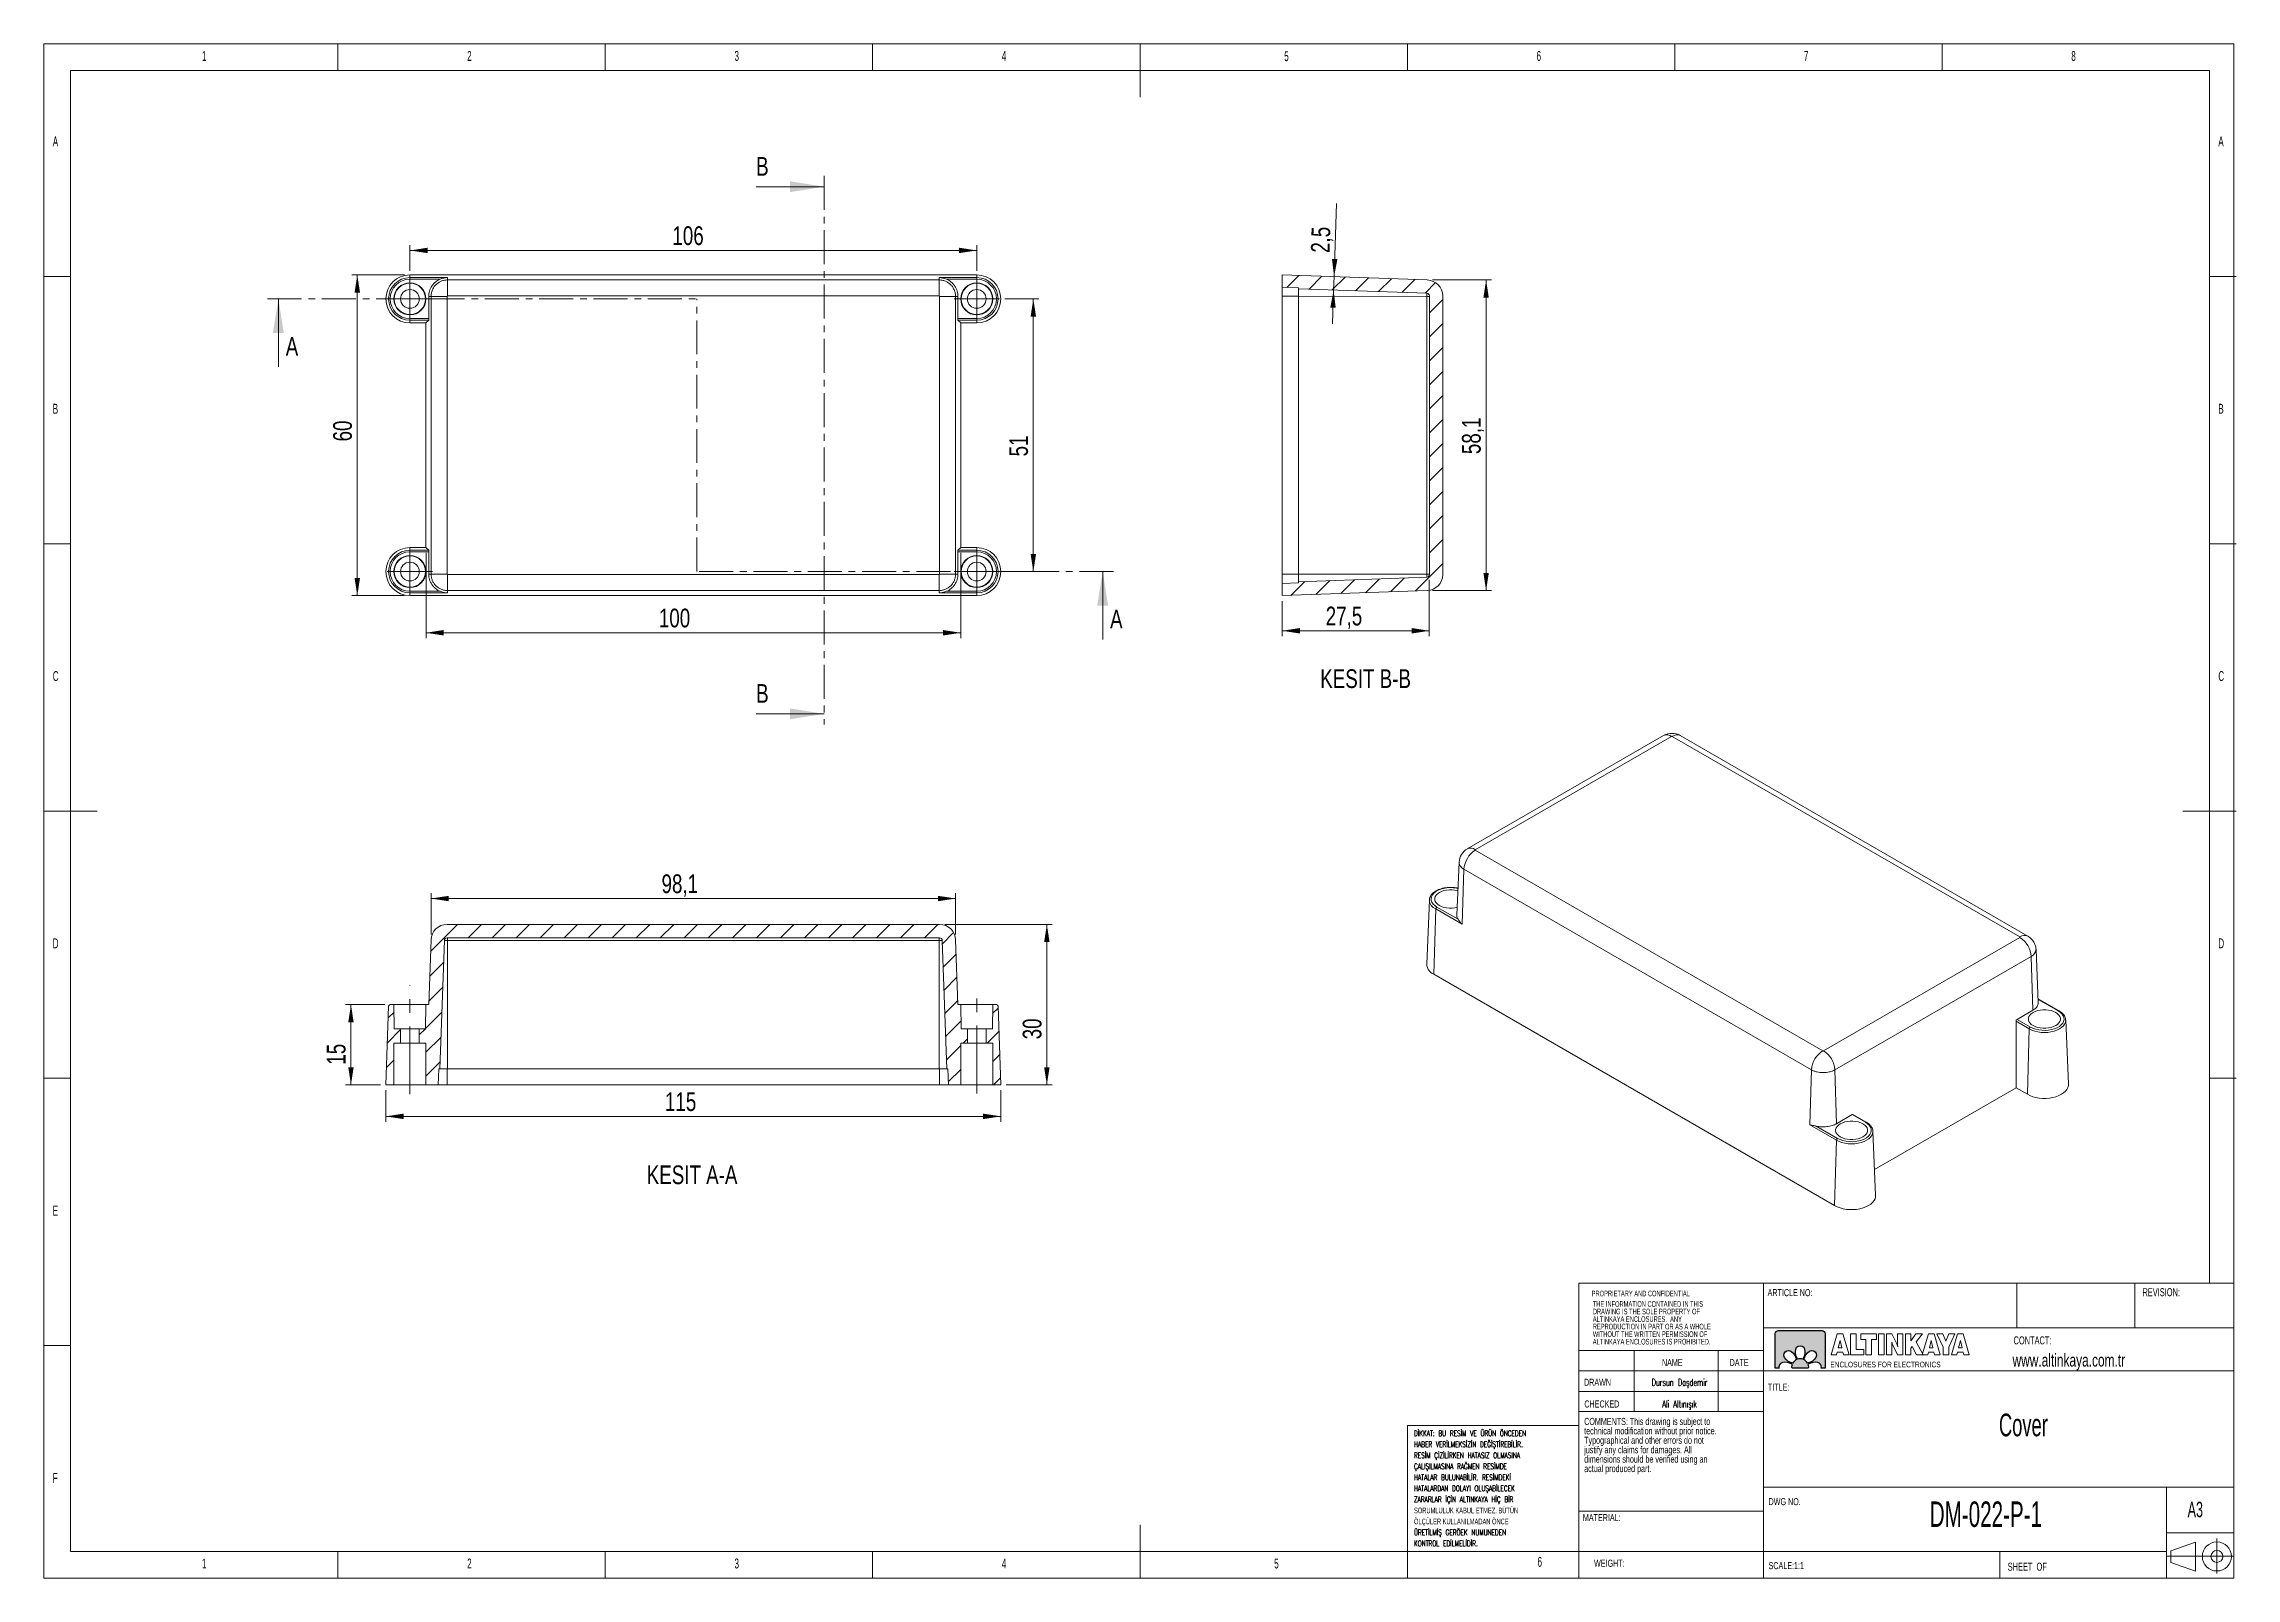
# Model space of a CAD drawing. Header units: millimetres. Extents: x 5 to 415, y 5 to 292.
import ezdxf

# ---------------------------------------------------------------- set-up
doc = ezdxf.new("R2010")
doc.units = ezdxf.units.MM
doc.linetypes.add('CENTER', pattern=[10.16, 6.35, -1.27, 1.27, -1.27])
doc.linetypes.add('CENTERX2', pattern=[20.32, 12.7, -2.54, 2.54, -2.54])
doc.layers.add('LAYER_1', color=179, linetype='Continuous', lineweight=15)
doc.layers.add('LAYER_2', color=1, linetype='Continuous')
doc.styles.add('SLDTEXTSTYLE0', font='TXT', dxfattribs={"width": 0.7})
doc.styles.add('SLDTEXTSTYLE1', font='TXT', dxfattribs={"width": 0.605})
doc.styles.add('SLDTEXTSTYLE2', font='TXT', dxfattribs={"width": 0.605, "bigfont": 'bigfont'})
doc.styles.add('SLDTEXTSTYLE3', font='TXT', dxfattribs={"width": 0.75})
doc.dimstyles.new('SLDDIMSTYLE0', dxfattribs={"dimtxt": 3.5, "dimasz": 3.302, "dimexe": 0, "dimexo": 0.0625, "dimgap": 0.875, "dimtad": 1, "dimrnd": 1e-09, "dimzin": 12, "dimdsep": 46, "dimtxsty": 'SLDTEXTSTYLE3', "dimsah": 1, "dimcen": 0.09, "dimadec": 0, "dimazin": 3, "dimtfac": 1, "dimtofl": 0, "dimtmove": 0, "dimatfit": 3, "dimfxl": 1, "dimfrac": 2, "dimtolj": 1, "dimtzin": 12, "dimarcsym": 0})
doc.dimstyles.new('SLDDIMSTYLE1', dxfattribs={"dimtxt": 3.5, "dimasz": 3.302, "dimexe": 0, "dimexo": 0.0625, "dimgap": 0.875, "dimtad": 1, "dimdec": 1, "dimrnd": 1e-09, "dimzin": 12, "dimdsep": 46, "dimtxsty": 'SLDTEXTSTYLE3', "dimsah": 1, "dimcen": 0.09, "dimadec": 0, "dimazin": 3, "dimtfac": 1, "dimtdec": 1, "dimtofl": 0, "dimtmove": 0, "dimatfit": 3, "dimfxl": 1, "dimfrac": 2, "dimtolj": 1, "dimtzin": 12, "dimarcsym": 0})
doc.dimstyles.new('SLDDIMSTYLE2', dxfattribs={"dimtxt": 3.5, "dimasz": 3.302, "dimexe": 0, "dimexo": 0.0625, "dimgap": 0.875, "dimtad": 1, "dimdec": 1, "dimrnd": 1e-09, "dimzin": 12, "dimdsep": 46, "dimtxsty": 'SLDTEXTSTYLE3', "dimsah": 1, "dimcen": 0.09, "dimadec": 0, "dimazin": 3, "dimtfac": 1, "dimtofl": 0, "dimtmove": 0, "dimatfit": 3, "dimfxl": 1, "dimfrac": 2, "dimtolj": 1, "dimtzin": 12, "dimarcsym": 0})
doc.dimstyles.new('SLDDIMSTYLE3', dxfattribs={"dimtxt": 3.5, "dimasz": 3.302, "dimexe": 0, "dimexo": 0.0625, "dimgap": 0.875, "dimtad": 1, "dimdec": 1, "dimrnd": 1e-09, "dimzin": 12, "dimdsep": 46, "dimtxsty": 'SLDTEXTSTYLE3', "dimsah": 1, "dimcen": 0.09, "dimadec": 0, "dimazin": 3, "dimtfac": 1, "dimtdec": 1, "dimtmove": 0, "dimatfit": 0, "dimfxl": 1, "dimfrac": 2, "dimtolj": 1, "dimtzin": 12, "dimarcsym": 0})

msp = doc.modelspace()

# ---------------------------------------------------------------- texts
at = {"color": 7, "linetype": 'Continuous', "lineweight": 0}
for s, insert, char_height, attachment_point, style in [('1', (34.583, 290.668), 1.852, 1, 'SLDTEXTSTYLE1'), ('2', (84.167, 290.668), 1.852, 1, 'SLDTEXTSTYLE1'), ('3', (134.167, 290.668), 1.852, 1, 'SLDTEXTSTYLE1'), ('4', (184.167, 290.668), 1.852, 1, 'SLDTEXTSTYLE1'), ('5', (236.975, 290.614), 1.852, 1, 'SLDTEXTSTYLE1'), ('6', (284.167, 290.668), 1.852, 1, 'SLDTEXTSTYLE1'), ('7', (334.167, 290.668), 1.852, 1, 'SLDTEXTSTYLE1'), ('8', (384.167, 290.668), 1.852, 1, 'SLDTEXTSTYLE1'), ('A', (6.667, 274.668), 1.852, 1, 'SLDTEXTSTYLE1'), ('A', (411.667, 274.668), 1.852, 1, 'SLDTEXTSTYLE1'), ('B', (6.667, 224.668), 1.852, 1, 'SLDTEXTSTYLE1'), ('B', (411.667, 224.668), 1.852, 1, 'SLDTEXTSTYLE1'), ('C', (6.667, 174.668), 1.852, 1, 'SLDTEXTSTYLE1'), ('C', (411.667, 174.668), 1.852, 1, 'SLDTEXTSTYLE1'), ('D', (6.667, 124.668), 1.852, 1, 'SLDTEXTSTYLE1'), ('D', (411.667, 124.668), 1.852, 1, 'SLDTEXTSTYLE1'), ('E', (6.667, 74.668), 1.852, 1, 'SLDTEXTSTYLE1'), ('PROPRIETARY AND CONFIDENTIAL', (294.469, 58.774), 1.05833, 1, 'SLDTEXTSTYLE1'), ('ARTICLE NO:', (327.372, 59.073), 1.32292, 1, 'SLDTEXTSTYLE1'), ('REVISION:', (397.488, 59.243), 1.5, 1, 'SLDTEXTSTYLE1'), ('CONTACT:', (373.379, 50.23), 1.5, 1, 'SLDTEXTSTYLE1'), ('NAME', (307.616, 45.996), 1.3229, 1, 'SLDTEXTSTYLE1'), ('DATE', (320.264, 45.996), 1.3229, 1, 'SLDTEXTSTYLE1'), ('www.altinkaya.com.tr', (373.178, 46.964), 2.38125, 1, 'SLDTEXTSTYLE0'), ('DRAWN', (293.043, 42.302), 1.3229, 1, 'SLDTEXTSTYLE1'), ('Dursun Daşdemir', (310.911, 42.302), 1.32292, 2, 'SLDTEXTSTYLE2'), ('TITLE:', (327.438, 41.388), 1.3229, 1, 'SLDTEXTSTYLE1'), ('CHECKED', (293.103, 38.244), 1.3229, 1, 'SLDTEXTSTYLE1'), ('Ali Altınışık', (310.911, 38.244), 1.32292, 2, 'SLDTEXTSTYLE2'), ('F', (6.667, 24.668), 1.852, 1, 'SLDTEXTSTYLE1'), ('MATERIAL:', (292.826, 16.987), 1.3229, 1, 'SLDTEXTSTYLE1'), ('DWG NO.', (327.555, 19.978), 1.3229, 1, 'SLDTEXTSTYLE1'), ('A3', (405.921, 19.3), 2.9104, 1, 'SLDTEXTSTYLE1'), ('1', (34.583, 8.668), 1.852, 1, 'SLDTEXTSTYLE1'), ('2', (84.167, 8.668), 1.852, 1, 'SLDTEXTSTYLE1'), ('3', (134.167, 8.668), 1.852, 1, 'SLDTEXTSTYLE1'), ('4', (184.167, 8.668), 1.852, 1, 'SLDTEXTSTYLE1'), ('5', (235.096, 8.668), 1.852, 1, 'SLDTEXTSTYLE1'), ('6', (284.349, 8.984), 1.852, 1, 'SLDTEXTSTYLE1')]:
    msp.add_mtext(s, dxfattribs=dict(at, insert=insert, char_height=char_height, attachment_point=attachment_point, style=style))
at = {"color": 7, "linetype": 'Continuous', "char_height": 3.5, "attachment_point": 1, "style": 'SLDTEXTSTYLE3'}
for s, insert in [('B', (138.208, 270.838)), ('A', (50.237, 237.142)), ('A', (204.403, 186.142)), ('B', (138.208, 172.233))]:
    msp.add_mtext(s, dxfattribs=dict(at, insert=insert))
at = {"layer": 'LAYER_1'}
for s, insert, char_height, attachment_point, style in [('KESIT B-B', (252.191, 175.008), 3.5, 2, 'SLDTEXTSTYLE3'), ('KESIT A-A', (126.232, 82.201), 3.5, 2, 'SLDTEXTSTYLE3'), ('Cover', (375.209, 35.776), 4.2333, 2, 'SLDTEXTSTYLE1'), ('DM-022-P-1', (368.195, 19.349), 4.7625, 2, 'SLDTEXTSTYLE1'), ('WEIGHT:', (294.915, 8.452), 1.3229, 1, 'SLDTEXTSTYLE1'), ('SCALE:1:1', (327.555, 8.01), 1.3229, 1, 'SLDTEXTSTYLE1'), ('SHEET  OF', (372.278, 7.9), 1.5, 1, 'SLDTEXTSTYLE1')]:
    msp.add_mtext(s, dxfattribs=dict(at, insert=insert, char_height=char_height, attachment_point=attachment_point, style=style))

# ---------------------------------------------------------------- blocks, each defined once
blk = doc.blocks.new('Block5')
at = {"layer": 'LAYER_1'}
for p, q in [((6.79, 7.34), (1.01, 5.34)), ((1.01, 5.34), (1.01, 2.54)), ((6.79, 7.34), (6.79, 0.54)), ((11.82, 8.19), (11.82, 0)), ((0, 4.03), (15.88, 4.03)), ((1.01, 2.54), (6.79, 0.54))]:
    blk.add_line(p, q, dxfattribs=at)
for radius in [3.4, 1.4]:
    blk.add_circle((11.82, 3.99), radius, dxfattribs=at)
blk = doc.blocks.new('Block4_1')
at = {"color": 7, "linetype": 'Continuous', "lineweight": 0, "insert": (0.07, 1.37), "char_height": 1.3229, "attachment_point": 1, "style": 'SLDTEXTSTYLE0'}
blk.add_mtext('ENCLOSURES FOR ELECTRONICS', dxfattribs=at)
blk = doc.blocks.new('Block6')
at = {"layer": 'LAYER_1', "color": 250}
for p, q in [((0, 0), (1.27, 4.36)), ((1.14, 0), (0, 0)), ((1.28, 0.58), (1.14, 0)), ((1.27, 4.36), (2.44, 4.36)), ((2.43, 0.58), (1.28, 0.58)), ((1.86, 3), (1.49, 1.49)), ((1.49, 1.49), (2.22, 1.49)), ((2.22, 1.49), (1.86, 3)), ((2.56, 0), (2.43, 0.58)), ((2.44, 4.36), (3.71, 0)), ((3.71, 0), (2.56, 0)), ((4.04, 0), (4.04, 4.36)), ((4.04, 4.36), (5.2, 4.36)), ((6.77, 0), (4.04, 0)), ((5.2, 4.36), (5.2, 1.16)), ((5.2, 1.16), (6.77, 1.16)), ((6.19, 3.21), (6.19, 4.36)), ((6.19, 4.36), (9.41, 4.36)), ((7.23, 3.21), (6.19, 3.21)), ((6.77, 1.16), (6.77, 0)), ((7.23, 0), (7.23, 3.21)), ((8.39, 0), (7.23, 0)), ((9.41, 3.21), (8.39, 3.21)), ((8.39, 3.21), (8.39, 0)), ((9.41, 4.36), (9.41, 3.21)), ((9.82, 0), (9.82, 4.36)), ((9.82, 4.36), (11, 4.36)), ((11, 0), (9.82, 0)), ((11, 4.36), (11, 0)), ((11.52, 0), (11.52, 4.36)), ((11.52, 4.36), (12.62, 4.36)), ((12.62, 0), (11.52, 0)), ((12.62, 4.36), (13.64, 2.33)), ((12.62, 2.04), (12.62, 0)), ((13.82, 0), (12.8, 2.01)), ((13.82, 2.3), (13.82, 4.36)), ((13.82, 4.36), (14.92, 4.36)), ((14.92, 0), (13.82, 0)), ((14.92, 4.36), (14.92, 0)), ((15.42, 0), (15.42, 4.36)), ((15.42, 4.36), (16.57, 4.36)), ((16.57, 0), (15.42, 0)), ((16.57, 4.36), (16.57, 2.92)), ((16.57, 2.92), (17.61, 4.36)), ((16.86, 1.75), (16.57, 1.39)), ((16.57, 1.39), (16.57, 0)), ((17.74, 0), (16.86, 1.75)), ((17.61, 4.36), (18.96, 4.36)), ((18.96, 4.36), (17.67, 2.75)), ((17.67, 2.75), (19.12, 0)), ((19.12, 0), (17.74, 0)), ((18.94, 0), (20.21, 4.36)), ((20.08, 0), (18.94, 0)), ((20.22, 0.58), (20.08, 0)), ((20.21, 4.36), (21.38, 4.36)), ((21.37, 0.58), (20.22, 0.58)), ((20.8, 3), (20.43, 1.49)), ((20.43, 1.49), (21.16, 1.49)), ((21.16, 1.49), (20.8, 3)), ((21.5, 0), (21.37, 0.58)), ((21.38, 4.36), (22.65, 0)), ((22.65, 0), (21.5, 0)), ((23.27, 1.61), (21.94, 4.36)), ((21.94, 4.36), (23.22, 4.36)), ((23.22, 4.36), (23.84, 2.87)), ((23.27, 0), (23.27, 1.61)), ((24.42, 0), (23.27, 0)), ((23.84, 2.87), (24.47, 4.36)), ((25.72, 4.36), (24.42, 1.61)), ((24.42, 1.61), (24.42, 0)), ((24.47, 4.36), (25.72, 4.36)), ((25, 0), (26.27, 4.36)), ((26.14, 0), (25, 0)), ((26.28, 0.58), (26.14, 0)), ((26.27, 4.36), (27.44, 4.36)), ((27.43, 0.58), (26.28, 0.58)), ((26.86, 3), (26.49, 1.49)), ((26.49, 1.49), (27.21, 1.49)), ((27.21, 1.49), (26.86, 3)), ((27.56, 0), (27.43, 0.58)), ((27.44, 4.36), (28.71, 0)), ((28.71, 0), (27.56, 0))]:
    blk.add_line(p, q, dxfattribs=at)
for points in [[(12.7, 2.26), (12.67, 2.37), (12.63, 2.5), (12.59, 2.64)], [(12.59, 2.64), (12.6, 2.56), (12.61, 2.48), (12.62, 2.4)], [(12.62, 2.4), (12.62, 2.31), (12.62, 2.19), (12.62, 2.04)], [(12.8, 2.01), (12.77, 2.07), (12.74, 2.16), (12.7, 2.26)], [(13.64, 2.33), (13.67, 2.28), (13.7, 2.19), (13.73, 2.09)], [(13.73, 2.09), (13.77, 1.99), (13.81, 1.86), (13.85, 1.71)], [(13.82, 1.97), (13.82, 2.06), (13.82, 2.17), (13.82, 2.3)], [(13.85, 1.71), (13.84, 1.79), (13.83, 1.87), (13.82, 1.97)]]:
    blk.add_open_spline(points, degree=3, dxfattribs=at)
blk = doc.blocks.new('SW_NOTE_0')
at = {"color": 0, "linetype": 'Continuous', "lineweight": 0, "char_height": 1.3229, "attachment_point": 1, "style": 'SLDTEXTSTYLE1'}
for s, insert in [('technical modification without prior notice.', (0, -0.06)), ('COMMENTS: This drawing is subject to', (0, 1.71)), ('justify any claims for damages. All', (0, -3.59)), ('Typographical and other errors do not', (0, -1.82)), ('dimensions should be verified using an', (0, -5.35)), ('actual produced part.', (0, -7.11))]:
    blk.add_mtext(s, dxfattribs=dict(at, insert=insert))
blk = doc.blocks.new('SW_NOTE_1')
at = {"color": 0, "linetype": 'Continuous', "lineweight": 0, "char_height": 1.0583, "attachment_point": 1, "style": 'SLDTEXTSTYLE1'}
for s, insert in [('THE INFORMATION CONTAINED IN THIS', (0, 1.36)), ('ALTINKAYA ENCLOSURES.  ANY', (0, -1.46)), ('DRAWING IS THE SOLE PROPERTY OF', (0, -0.05)), ('REPRODUCTION IN PART OR AS A WHOLE', (0, -2.87)), ('WITHOUT THE WRITTEN PERMISSION OF', (0, -4.28)), ('ALTINKAYA ENCLOSURES IS PROHIBITED.', (0, -5.69))]:
    blk.add_mtext(s, dxfattribs=dict(at, insert=insert))
blk = doc.blocks.new('SW_NOTE_2')
at = {"layer": 'LAYER_1', "color": 0, "char_height": 1.06, "attachment_point": 1}
for s, insert, style in [('DİKKAT: BU RESİM VE ÜRÜN ÖNCEDEN', (0, 1.37), 'SLDTEXTSTYLE2'), ('HABER VERİLMEKSİZİN DEĞİŞTİREBİLİR.', (0, -0.69), 'SLDTEXTSTYLE2'), ('RESİM ÇİZİLİRKEN HATASIZ OLMASINA', (0, -2.75), 'SLDTEXTSTYLE2'), ('ÇALIŞILMASINA RAĞMEN RESİMDE', (0, -4.81), 'SLDTEXTSTYLE2'), ('HATALAR BULUNABİLİR. RESİMDEKİ', (0, -6.87), 'SLDTEXTSTYLE2'), ('ZARARLAR İÇİN ALTINKAYA HİÇ BİR', (0, -10.99), 'SLDTEXTSTYLE2'), ('HATALARDAN DOLAYI OLUŞABİLECEK', (0, -8.93), 'SLDTEXTSTYLE2'), ('SORUMLULUK KABUL ETMEZ. BÜTÜN', (0, -13.05), 'SLDTEXTSTYLE1'), ('ÖLÇÜLER KULLANILMADAN ÖNCE', (0, -15.11), 'SLDTEXTSTYLE1'), ('ÜRETİLMİŞ GERÖEK NUMUNEDEN', (0, -17.17), 'SLDTEXTSTYLE2'), ('KONTROL EDİLMELİDİR.', (0, -19.23), 'SLDTEXTSTYLE2')]:
    blk.add_mtext(s, dxfattribs=dict(at, insert=insert, style=style))
blk = doc.blocks.new('*D7')
at = {"layer": 'LAYER_1'}
for p, q in [((76.47, 196.78), (76.47, 180.84)), ((176.47, 196.78), (176.47, 180.84)), ((76.47, 181.84), (176.47, 181.84))]:
    blk.add_line(p, q, dxfattribs=at)
for points in [[(76.47, 181.84), (79.77, 181.33), (79.77, 182.35)], [(176.47, 181.84), (173.16, 182.35), (173.16, 181.33)]]:
    blk.add_solid(points, dxfattribs=at)
at = {"layer": 'LAYER_1', "insert": (120.02, 186.35, -14.9), "char_height": 3.5, "attachment_point": 1, "style": 'SLDTEXTSTYLE3'}
blk.add_mtext('100', dxfattribs=at)
blk = doc.blocks.new('*D8')
at = {"layer": 'LAYER_1'}
for p, q in [((72.47, 248.78), (62.62, 248.78)), ((63.62, 188.78), (63.62, 248.78)), ((72.47, 188.78), (62.62, 188.78))]:
    blk.add_line(p, q, dxfattribs=at)
for points in [[(63.62, 248.78), (63.11, 245.48), (64.13, 245.48)], [(63.62, 188.78), (64.13, 192.09), (63.11, 192.09)]]:
    blk.add_solid(points, dxfattribs=at)
at = {"layer": 'LAYER_1', "insert": (59.11, 217.63, -14.9), "char_height": 3.5, "attachment_point": 1, "rotation": 90, "style": 'SLDTEXTSTYLE3'}
blk.add_mtext('60', dxfattribs=at)
blk = doc.blocks.new('*D9')
at = {"layer": 'LAYER_1'}
for p, q in [((73.47, 249.53), (73.47, 254.35)), ((179.47, 249.53), (179.47, 254.35)), ((179.47, 253.35), (73.47, 253.35))]:
    blk.add_line(p, q, dxfattribs=at)
for points in [[(73.47, 253.35), (76.77, 252.85), (76.77, 253.86)], [(179.47, 253.35), (176.16, 253.86), (176.16, 252.85)]]:
    blk.add_solid(points, dxfattribs=at)
at = {"layer": 'LAYER_1', "insert": (122.55, 257.87, -14.9), "char_height": 3.5, "attachment_point": 1, "style": 'SLDTEXTSTYLE3'}
blk.add_mtext('106', dxfattribs=at)
blk = doc.blocks.new('*D10')
at = {"layer": 'LAYER_1'}
for p, q in [((184.72, 244.28), (191.05, 244.28)), ((190.05, 244.28), (190.05, 193.28)), ((184.72, 193.28), (191.05, 193.28))]:
    blk.add_line(p, q, dxfattribs=at)
for points in [[(190.05, 244.28), (189.54, 240.98), (190.56, 240.98)], [(190.05, 193.28), (190.56, 196.59), (189.54, 196.59)]]:
    blk.add_solid(points, dxfattribs=at)
at = {"layer": 'LAYER_1', "insert": (185.54, 214.83, -14.9), "char_height": 3.5, "attachment_point": 1, "rotation": 90, "style": 'SLDTEXTSTYLE3'}
blk.add_mtext('51', dxfattribs=at)
blk = doc.blocks.new('SW_CENTERMARKSYMBOL_0')
at = {"layer": 'LAYER_1', "color": 0}
for p, q in [((0, 2.5), (0, 4.25)), ((-2.5, 0), (-4.25, 0)), ((0, 0), (-2.5, 0)), ((0, 0), (0, 2.5)), ((0, 0), (0, -2.5)), ((0, 0), (2.5, 0)), ((2.5, 0), (4.25, 0)), ((0, -2.5), (0, -4.25))]:
    blk.add_line(p, q, dxfattribs=at)
blk = doc.blocks.new('SW_CENTERMARKSYMBOL_1')
at = {"layer": 'LAYER_1', "color": 0}
for p, q in [((0, 2.5), (0, 4.25)), ((-2.5, 0), (-4.25, 0)), ((0, 0), (-2.5, 0)), ((0, 0), (0, 2.5)), ((0, 0), (0, -2.5)), ((0, 0), (2.5, 0)), ((2.5, 0), (4.25, 0)), ((0, -2.5), (0, -4.25))]:
    blk.add_line(p, q, dxfattribs=at)
blk = doc.blocks.new('SW_CENTERMARKSYMBOL_2')
at = {"layer": 'LAYER_1', "color": 0}
for p, q in [((0, 2.5), (0, 4.25)), ((-2.5, 0), (-4.25, 0)), ((0, 0), (-2.5, 0)), ((0, 0), (0, 2.5)), ((0, 0), (0, -2.5)), ((0, 0), (2.5, 0)), ((2.5, 0), (4.25, 0)), ((0, -2.5), (0, -4.25))]:
    blk.add_line(p, q, dxfattribs=at)
blk = doc.blocks.new('SW_CENTERMARKSYMBOL_3')
at = {"layer": 'LAYER_1', "color": 0}
for p, q in [((0, 2.5), (0, 4.25)), ((-2.5, 0), (-4.25, 0)), ((0, 0), (-2.5, 0)), ((0, 0), (0, 2.5)), ((0, 0), (0, -2.5)), ((0, 0), (2.5, 0)), ((2.5, 0), (4.25, 0)), ((0, -2.5), (0, -4.25))]:
    blk.add_line(p, q, dxfattribs=at)
blk = doc.blocks.new('*D15')
at = {"layer": 'LAYER_1'}
for p, q in [((173.52, 127.28), (193.58, 127.28)), ((192.58, 127.28), (192.58, 97.28)), ((184.97, 97.28), (193.58, 97.28))]:
    blk.add_line(p, q, dxfattribs=at)
for points in [[(192.58, 127.28), (192.07, 123.98), (193.09, 123.98)], [(192.58, 97.28), (193.09, 100.58), (192.07, 100.58)]]:
    blk.add_solid(points, dxfattribs=at)
at = {"layer": 'LAYER_1', "insert": (188.07, 105.79, 2.35), "char_height": 3.5, "attachment_point": 1, "rotation": 90, "style": 'SLDTEXTSTYLE3'}
blk.add_mtext('30', dxfattribs=at)
blk = doc.blocks.new('*D16')
at = {"layer": 'LAYER_1'}
for p, q in [((68.97, 96.28), (68.97, 90.38)), ((183.97, 96.28), (183.97, 90.38)), ((183.97, 91.38), (68.97, 91.38))]:
    blk.add_line(p, q, dxfattribs=at)
for points in [[(68.97, 91.38), (72.27, 90.87), (72.27, 91.89)], [(183.97, 91.38), (180.66, 91.89), (180.66, 90.87)]]:
    blk.add_solid(points, dxfattribs=at)
at = {"layer": 'LAYER_1', "insert": (121.16, 95.89, 2.35), "char_height": 3.5, "attachment_point": 1, "style": 'SLDTEXTSTYLE3'}
blk.add_mtext('115', dxfattribs=at)
blk = doc.blocks.new('*D17')
at = {"layer": 'LAYER_1'}
for p, q in [((77.41, 125.38), (77.41, 133.13)), ((77.41, 132.13), (175.52, 132.13)), ((175.52, 125.38), (175.52, 133.13))]:
    blk.add_line(p, q, dxfattribs=at)
for points in [[(77.41, 132.13), (80.71, 131.62), (80.71, 132.63)], [(175.52, 132.13), (172.22, 132.63), (172.22, 131.62)]]:
    blk.add_solid(points, dxfattribs=at)
at = {"layer": 'LAYER_1', "insert": (120.52, 136.64, 2.35), "char_height": 3.5, "attachment_point": 1, "style": 'SLDTEXTSTYLE3'}
blk.add_mtext('98,1', dxfattribs=at)
blk = doc.blocks.new('*D18')
at = {"layer": 'LAYER_1'}
for p, q in [((68.78, 112.28), (61.44, 112.28)), ((62.44, 112.28), (62.44, 97.28)), ((67.97, 97.28), (61.44, 97.28))]:
    blk.add_line(p, q, dxfattribs=at)
for points in [[(62.44, 112.28), (61.93, 108.98), (62.94, 108.98)], [(62.44, 97.28), (62.94, 100.58), (61.93, 100.58)]]:
    blk.add_solid(points, dxfattribs=at)
at = {"layer": 'LAYER_1', "insert": (57.92, 101.05, 2.35), "char_height": 3.5, "attachment_point": 1, "rotation": 90, "style": 'SLDTEXTSTYLE3'}
blk.add_mtext('15', dxfattribs=at)
blk = doc.blocks.new('*D19')
at = {"layer": 'LAYER_1'}
for p, q in [((264.72, 247.84), (275.73, 247.84)), ((274.73, 247.84), (274.73, 189.73)), ((264.72, 189.73), (275.73, 189.73))]:
    blk.add_line(p, q, dxfattribs=at)
for points in [[(274.73, 247.84), (274.22, 244.53), (275.23, 244.53)], [(274.73, 189.73), (275.23, 193.03), (274.22, 193.03)]]:
    blk.add_solid(points, dxfattribs=at)
at = {"layer": 'LAYER_1', "insert": (270.21, 215.26, 41.24), "char_height": 3.5, "attachment_point": 1, "rotation": 90, "style": 'SLDTEXTSTYLE3'}
blk.add_mtext('58,1', dxfattribs=at)
blk = doc.blocks.new('*D20')
at = {"layer": 'LAYER_1'}
for p, q in [((246.3, 248.45), (246.77, 262.13)), ((246.3, 248.45), (246.21, 245.95)), ((246.21, 245.95), (245.99, 239.6))]:
    blk.add_line(p, q, dxfattribs=at)
for points in [[(246.3, 248.45), (246.92, 251.73), (245.9, 251.76)], [(246.21, 245.95), (245.59, 242.66), (246.6, 242.63)]]:
    blk.add_solid(points, dxfattribs=at)
at = {"layer": 'LAYER_1', "insert": (241.94, 252.98, 41.24), "char_height": 3.5, "attachment_point": 1, "rotation": 88, "style": 'SLDTEXTSTYLE3'}
blk.add_mtext('2,5', dxfattribs=at)
blk = doc.blocks.new('*D21')
at = {"layer": 'LAYER_1'}
for p, q in [((264.11, 191.73), (264.11, 181.21)), ((236.61, 187.78), (236.61, 181.21)), ((264.11, 182.21), (236.61, 182.21))]:
    blk.add_line(p, q, dxfattribs=at)
for points in [[(236.61, 182.21), (239.91, 181.7), (239.91, 182.72)], [(264.11, 182.21), (260.81, 182.72), (260.81, 181.7)]]:
    blk.add_solid(points, dxfattribs=at)
at = {"layer": 'LAYER_1', "insert": (244.73, 186.72, 41.24), "char_height": 3.5, "attachment_point": 1, "style": 'SLDTEXTSTYLE3'}
blk.add_mtext('27,5', dxfattribs=at)

# ---------------------------------------------------------------- dimensions: what is measured, and where the dimension line sits
at = {"layer": 'LAYER_1'}
for base, p1, p2, angle, dimstyle, picture, middle in [((246.209, 245.947), (236.612, 248.783), (239.612, 246.177), 88, 'SLDDIMSTYLE3', '*D20', (246.612, 257.479)), ((63.622, 248.783), (73.465, 188.783), (73.465, 248.783), 90, 'SLDDIMSTYLE0', '*D8', (63.622, 221.635)), ((274.726, 189.73), (263.717, 247.837), (263.717, 189.73), 90, 'SLDDIMSTYLE2', '*D19', (274.726, 221.212)), ((190.051, 193.283), (183.715, 244.283), (183.715, 193.283), 90, 'SLDDIMSTYLE0', '*D10', (190.051, 218.834)), ((192.582, 97.28), (172.52, 127.28), (183.965, 97.28), 90, 'SLDDIMSTYLE0', '*D15', (192.582, 109.802)), ((62.436, 97.28), (69.779, 112.28), (68.965, 97.28), 90, 'SLDDIMSTYLE0', '*D18', (62.436, 105.058))]:
    dim = msp.add_linear_dim(base=base, p1=p1, p2=p2, angle=angle, dimstyle=dimstyle, dxfattribs=at)
    dim.commit()
    dim.dimension.update_dxf_attribs({"geometry": picture, "text_midpoint": middle, "dimtype": 160})
for base, p1, p2, dimstyle, picture, middle in [((73.465, 253.355), (179.465, 248.533), (73.465, 248.533), 'SLDDIMSTYLE0', '*D9', (127.849, 253.355)), ((176.465, 181.842), (76.465, 197.783), (176.465, 197.783), 'SLDDIMSTYLE0', '*D7', (125.32, 181.842)), ((236.612, 182.209), (264.112, 192.728), (236.612, 188.783), 'SLDDIMSTYLE1', '*D21', (250.679, 182.209)), ((175.519, 132.125), (77.412, 124.385), (175.519, 124.385), 'SLDDIMSTYLE1', '*D17', (126.465, 132.125)), ((68.965, 91.382), (183.965, 97.28), (68.965, 97.28), 'SLDDIMSTYLE0', '*D16', (126.465, 91.382))]:
    dim = msp.add_linear_dim(base=base, p1=p1, p2=p2, dimstyle=dimstyle, dxfattribs=at)
    dim.commit()
    dim.dimension.update_dxf_attribs({"geometry": picture, "text_midpoint": middle, "dimtype": 160})

# ---------------------------------------------------------------- hatches: boundary and pattern name
at = {"linetype": 'Continuous', "lineweight": 0}
h = msp.add_hatch(dxfattribs=at)
h.set_pattern_fill('ANSI31', style=0)
edge = h.paths.add_edge_path(flags=0)
edge.add_line((263.717, 247.837), (236.612, 248.783))
edge.add_line((236.612, 248.783), (236.612, 246.482))
edge.add_line((236.612, 246.482), (239.612, 246.377))
edge.add_line((239.612, 246.377), (239.612, 246.177))
edge.add_line((239.612, 246.177), (263.63, 245.338))
edge.add_arc((263.612, 244.839), 0.5, 0, 88, ccw=False)
edge.add_line((264.112, 244.839), (264.112, 192.728))
edge.add_arc((263.612, 192.728), 0.5, 272, 360, ccw=False)
edge.add_line((263.63, 192.228), (239.612, 191.39))
edge.add_line((239.612, 191.39), (239.612, 191.19))
edge.add_line((239.612, 191.19), (236.612, 191.085))
edge.add_line((236.612, 191.085), (236.612, 188.783))
edge.add_line((236.612, 188.783), (263.717, 189.73))
edge.add_arc((263.612, 192.728), 3, 272, 360)
edge.add_line((266.612, 192.728), (266.612, 244.839))
edge.add_arc((263.612, 244.839), 3, 0, 88)
h = msp.add_hatch(dxfattribs=at)
h.set_pattern_fill('ANSI31', style=0)
edge = h.paths.add_edge_path(flags=0)
edge.add_line((127.125, 127.28), (80.41, 127.28))
edge.add_arc((80.41, 124.28), 3, 90, 178)
edge.add_line((77.412, 124.385), (76.989, 112.28))
edge.add_line((76.989, 112.28), (76.465, 112.28))
edge.add_line((76.465, 112.28), (76.387, 107.78))
edge.add_line((76.387, 107.78), (75.215, 107.78))
edge.add_line((75.215, 107.78), (75.215, 105.08))
edge.add_line((75.215, 105.08), (76.465, 105.08))
edge.add_line((76.465, 105.08), (76.465, 97.28))
edge.add_line((76.465, 97.28), (78.767, 97.28))
edge.add_line((78.767, 97.28), (78.871, 100.28))
edge.add_line((78.871, 100.28), (79.071, 100.28))
edge.add_line((79.071, 100.28), (79.91, 124.298))
edge.add_arc((80.41, 124.28), 0.5, 90, 178, ccw=False)
edge.add_line((80.41, 124.78), (127.125, 124.78))
edge.add_line((127.125, 124.78), (127.125, 127.28))
h = msp.add_hatch(dxfattribs=at)
h.set_pattern_fill('ANSI31', style=0)
edge = h.paths.add_edge_path(flags=0)
edge.add_line((172.52, 127.28), (127.125, 127.28))
edge.add_line((127.125, 127.28), (127.125, 124.78))
edge.add_line((127.125, 124.78), (172.52, 124.78))
edge.add_arc((172.52, 124.28), 0.5, 2, 90, ccw=False)
edge.add_line((173.02, 124.298), (173.859, 100.28))
edge.add_line((173.859, 100.28), (174.059, 100.28))
edge.add_line((174.059, 100.28), (174.164, 97.28))
edge.add_line((174.164, 97.28), (176.465, 97.28))
edge.add_line((176.465, 97.28), (176.465, 105.08))
edge.add_line((176.465, 105.08), (177.715, 105.08))
edge.add_line((177.715, 105.08), (177.715, 107.78))
edge.add_line((177.715, 107.78), (176.544, 107.78))
edge.add_line((176.544, 107.78), (176.465, 112.28))
edge.add_line((176.465, 112.28), (175.941, 112.28))
edge.add_line((175.941, 112.28), (175.519, 124.385))
edge.add_arc((172.52, 124.28), 3, 2, 90)
h = msp.add_hatch(dxfattribs=at)
h.set_pattern_fill('ANSI31', style=0)
edge = h.paths.add_edge_path(flags=0)
edge.add_line((70.465, 105.08), (71.715, 105.08))
edge.add_line((71.715, 105.08), (71.715, 107.78))
edge.add_line((71.715, 107.78), (70.544, 107.78))
edge.add_line((70.544, 107.78), (70.465, 112.28))
edge.add_line((70.465, 112.28), (69.779, 112.28))
edge.add_arc((69.779, 111.98), 0.3, 90, 178)
edge.add_line((69.479, 111.991), (68.965, 97.28))
edge.add_line((68.965, 97.28), (70.465, 97.28))
edge.add_line((70.465, 97.28), (70.465, 105.08))
h = msp.add_hatch(dxfattribs=at)
h.set_pattern_fill('ANSI31', style=0)
edge = h.paths.add_edge_path(flags=0)
edge.add_line((182.387, 107.78), (181.215, 107.78))
edge.add_line((181.215, 107.78), (181.215, 105.08))
edge.add_line((181.215, 105.08), (182.465, 105.08))
edge.add_line((182.465, 105.08), (182.465, 97.28))
edge.add_line((182.465, 97.28), (183.965, 97.28))
edge.add_line((183.965, 97.28), (183.451, 111.991))
edge.add_arc((183.152, 111.98), 0.3, 2, 90)
edge.add_line((183.152, 112.28), (182.465, 112.28))
edge.add_line((182.465, 112.28), (182.387, 107.78))
at = {"layer": 'LAYER_2'}
h = msp.add_hatch(color=256, dxfattribs=at)
edge = h.paths.add_edge_path(flags=0)
edge.add_spline(control_points=[(329.363, 51.312), (329.041, 51.312), (328.778, 51.05), (328.778, 50.727)], knot_values=[0.9444444, 0.9444444, 0.9444444, 0.9444444, 1, 1, 1, 1], weights=[1, 1, 1, 1], degree=3, periodic=0)
edge.add_line((328.778, 50.727), (328.778, 44.291))
edge.add_line((328.778, 44.291), (329.516, 44.291))
edge.add_spline(control_points=[(329.516, 44.291), (329.5, 44.362), (329.491, 44.438), (329.492, 44.518)], knot_values=[0.7777778, 0.7777778, 0.7777778, 0.7777778, 0.8333333, 0.8333333, 0.8333333, 0.8333333], weights=[1, 1, 1, 1], degree=3, periodic=0)
edge.add_spline(control_points=[(329.492, 44.518), (329.489, 45.083), (329.911, 45.404), (330.619, 45.418)], knot_values=[0.7222222, 0.7222222, 0.7222222, 0.7222222, 0.7777778, 0.7777778, 0.7777778, 0.7777778], weights=[1, 1, 1, 1], degree=3, periodic=0)
edge.add_spline(control_points=[(330.619, 45.418), (331.239, 45.429), (331.856, 45.083), (331.999, 44.997)], knot_values=[0.6666667, 0.6666667, 0.6666667, 0.6666667, 0.7222222, 0.7222222, 0.7222222, 0.7222222], weights=[1, 1, 1, 1], degree=3, periodic=0)
edge.add_spline(control_points=[(331.999, 44.997), (331.948, 44.845), (331.921, 44.683), (331.921, 44.514)], knot_values=[0.6111111, 0.6111111, 0.6111111, 0.6111111, 0.6666667, 0.6666667, 0.6666667, 0.6666667], weights=[1, 1, 1, 1], degree=3, periodic=0)
edge.add_spline(control_points=[(331.921, 44.514), (331.921, 44.438), (331.926, 44.364), (331.937, 44.291)], knot_values=[0.5555556, 0.5555556, 0.5555556, 0.5555556, 0.6111111, 0.6111111, 0.6111111, 0.6111111], weights=[1, 1, 1, 1], degree=3, periodic=0)
edge.add_line((331.937, 44.291), (334.981, 44.291))
edge.add_spline(control_points=[(334.981, 44.291), (334.992, 44.364), (334.997, 44.438), (334.997, 44.514)], knot_values=[0.4444444, 0.4444444, 0.4444444, 0.4444444, 0.5, 0.5, 0.5, 0.5], weights=[1, 1, 1, 1], degree=3, periodic=0)
edge.add_spline(control_points=[(334.997, 44.514), (334.997, 44.68), (334.971, 44.839), (334.922, 44.989)], knot_values=[0.3888889, 0.3888889, 0.3888889, 0.3888889, 0.4444444, 0.4444444, 0.4444444, 0.4444444], weights=[1, 1, 1, 1], degree=3, periodic=0)
edge.add_spline(control_points=[(334.922, 44.989), (335.07, 45.077), (335.683, 45.419), (336.299, 45.408)], knot_values=[0.3333333, 0.3333333, 0.3333333, 0.3333333, 0.3888889, 0.3888889, 0.3888889, 0.3888889], weights=[1, 1, 1, 1], degree=3, periodic=0)
edge.add_spline(control_points=[(336.299, 45.408), (337.007, 45.395), (337.429, 45.073), (337.427, 44.509)], knot_values=[0.2777778, 0.2777778, 0.2777778, 0.2777778, 0.3333333, 0.3333333, 0.3333333, 0.3333333], weights=[1, 1, 1, 1], degree=3, periodic=0)
edge.add_spline(control_points=[(337.427, 44.509), (337.427, 44.432), (337.419, 44.359), (337.404, 44.291)], knot_values=[0.2222222, 0.2222222, 0.2222222, 0.2222222, 0.2777778, 0.2777778, 0.2777778, 0.2777778], weights=[1, 1, 1, 1], degree=3, periodic=0)
edge.add_line((337.404, 44.291), (338.14, 44.291))
edge.add_line((338.14, 44.291), (338.14, 50.727))
edge.add_spline(control_points=[(338.14, 50.727), (338.14, 51.05), (337.877, 51.312), (337.555, 51.312)], knot_values=[0.0555556, 0.0555556, 0.0555556, 0.0555556, 0.1111111, 0.1111111, 0.1111111, 0.1111111], weights=[1, 1, 1, 1], degree=3, periodic=0)
edge.add_line((337.555, 51.312), (329.363, 51.312))
edge = h.paths.add_edge_path(flags=0)
edge.add_spline(control_points=[(333.943, 45.974), (333.791, 46.025), (333.628, 46.052), (333.459, 46.052)], knot_values=[0.6666667, 0.6666667, 0.6666667, 0.6666667, 0.8333333, 0.8333333, 0.8333333, 0.8333333], weights=[1, 1, 1, 1], degree=3, periodic=0)
edge.add_spline(control_points=[(333.459, 46.052), (333.293, 46.052), (333.133, 46.026), (332.984, 45.977)], knot_values=[0.8333333, 0.8333333, 0.8333333, 0.8333333, 1, 1, 1, 1], weights=[1, 1, 1, 1], degree=3, periodic=0)
edge.add_spline(control_points=[(332.984, 45.977), (332.895, 46.124), (332.553, 46.737), (332.565, 47.354)], knot_values=[0, 0, 0, 0, 0.1666667, 0.1666667, 0.1666667, 0.1666667], weights=[1, 1, 1, 1], degree=3, periodic=0)
edge.add_spline(control_points=[(332.565, 47.354), (332.578, 48.062), (332.9, 48.483), (333.464, 48.481)], knot_values=[0.1666667, 0.1666667, 0.1666667, 0.1666667, 0.3333333, 0.3333333, 0.3333333, 0.3333333], weights=[1, 1, 1, 1], degree=3, periodic=0)
edge.add_spline(control_points=[(333.464, 48.481), (334.028, 48.483), (334.35, 48.062), (334.363, 47.354)], knot_values=[0.3333333, 0.3333333, 0.3333333, 0.3333333, 0.5, 0.5, 0.5, 0.5], weights=[1, 1, 1, 1], degree=3, periodic=0)
edge.add_spline(control_points=[(334.363, 47.354), (334.374, 46.733), (334.028, 46.117), (333.943, 45.974)], knot_values=[0.5, 0.5, 0.5, 0.5, 0.6666667, 0.6666667, 0.6666667, 0.6666667], weights=[1, 1, 1, 1], degree=3, periodic=0)
edge = h.paths.add_edge_path(flags=0)
edge.add_spline(control_points=[(332.091, 47.16), (332.537, 46.731), (332.728, 46.052), (332.769, 45.889)], knot_values=[0.6, 0.6, 0.6, 0.6, 0.8, 0.8, 0.8, 0.8], weights=[1, 1, 1, 1], degree=3, periodic=0)
edge.add_spline(control_points=[(332.769, 45.889), (332.476, 45.741), (332.237, 45.503), (332.088, 45.212)], knot_values=[0.8, 0.8, 0.8, 0.8, 1, 1, 1, 1], weights=[1, 1, 1, 1], degree=3, periodic=0)
edge.add_spline(control_points=[(332.088, 45.212), (331.919, 45.254), (331.246, 45.446), (330.819, 45.889)], knot_values=[0, 0, 0, 0, 0.2, 0.2, 0.2, 0.2], weights=[1, 1, 1, 1], degree=3, periodic=0)
edge.add_spline(control_points=[(330.819, 45.889), (330.328, 46.399), (330.257, 46.924), (330.658, 47.322)], knot_values=[0.2, 0.2, 0.2, 0.2, 0.4, 0.4, 0.4, 0.4], weights=[1, 1, 1, 1], degree=3, periodic=0)
edge.add_spline(control_points=[(330.658, 47.322), (331.056, 47.722), (331.581, 47.652), (332.091, 47.16)], knot_values=[0.4, 0.4, 0.4, 0.4, 0.6, 0.6, 0.6, 0.6], weights=[1, 1, 1, 1], degree=3, periodic=0)
edge = h.paths.add_edge_path(flags=0)
edge.add_spline(control_points=[(336.106, 45.882), (335.676, 45.436), (334.997, 45.245), (334.834, 45.204)], knot_values=[0.6, 0.6, 0.6, 0.6, 0.8, 0.8, 0.8, 0.8], weights=[1, 1, 1, 1], degree=3, periodic=0)
edge.add_spline(control_points=[(334.834, 45.204), (334.687, 45.497), (334.449, 45.736), (334.157, 45.885)], knot_values=[0.8, 0.8, 0.8, 0.8, 1, 1, 1, 1], weights=[1, 1, 1, 1], degree=3, periodic=0)
edge.add_spline(control_points=[(334.157, 45.885), (334.199, 46.053), (334.391, 46.726), (334.834, 47.153)], knot_values=[0, 0, 0, 0, 0.2, 0.2, 0.2, 0.2], weights=[1, 1, 1, 1], degree=3, periodic=0)
edge.add_spline(control_points=[(334.834, 47.153), (335.344, 47.645), (335.87, 47.715), (336.267, 47.315)], knot_values=[0.2, 0.2, 0.2, 0.2, 0.4, 0.4, 0.4, 0.4], weights=[1, 1, 1, 1], degree=3, periodic=0)
edge.add_spline(control_points=[(336.267, 47.315), (336.668, 46.917), (336.597, 46.392), (336.106, 45.882)], knot_values=[0.4, 0.4, 0.4, 0.4, 0.6, 0.6, 0.6, 0.6], weights=[1, 1, 1, 1], degree=3, periodic=0)

# ---------------------------------------------------------------- linework, layer by layer
at = {"color": 7, "linetype": 'CENTER', "lineweight": 0}
for p, q in [((150.908, 267.279), (150.908, 164.674)), ((46.856, 244.283), (127.125, 244.283)), ((127.125, 193.283), (127.125, 244.283)), ((205.022, 193.283), (127.125, 193.283))]:
    msp.add_line(p, q, dxfattribs=at)
at = {"color": 7, "linetype": 'Continuous', "lineweight": 0}
for p, q in [((138.208, 265.279), (150.908, 265.279)), ((48.856, 231.583), (48.856, 244.283)), ((203.022, 180.583), (203.022, 193.283)), ((138.208, 166.674), (150.908, 166.674))]:
    msp.add_line(p, q, dxfattribs=at)
at = {"color": 7, "linetype": 'Continuous', "lineweight": 15}
for p, q in [((73.465, 248.27), (73.465, 248.783)), ((172.472, 248.783), (73.465, 248.783)), ((73.465, 248.27), (80.484, 248.27)), ((73.465, 247.97), (73.465, 248.27)), ((79.092, 247.97), (73.465, 247.97)), ((80.484, 248.27), (80.506, 247.837)), ((80.506, 247.837), (80.506, 244.839)), ((80.506, 247.837), (172.424, 247.837)), ((172.424, 247.837), (172.446, 248.27)), ((172.424, 247.837), (172.424, 244.839)), ((172.446, 248.27), (179.465, 248.27)), ((179.465, 248.783), (172.477, 248.783)), ((179.465, 247.97), (173.839, 247.97)), ((179.465, 248.27), (179.465, 248.783)), ((179.465, 248.27), (179.465, 247.97)), ((236.612, 248.783), (263.717, 247.837)), ((236.612, 246.482), (236.612, 248.783)), ((239.612, 246.377), (236.612, 246.482)), ((239.612, 246.377), (239.612, 246.177)), ((239.612, 246.177), (263.63, 245.338)), ((77.412, 244.743), (76.989, 244.764)), ((76.989, 244.764), (76.989, 240.597)), ((77.412, 244.743), (80.41, 244.743)), ((77.412, 192.824), (77.412, 244.743)), ((80.41, 244.743), (80.41, 192.824)), ((172.424, 244.839), (80.506, 244.839)), ((172.52, 192.824), (172.52, 244.743)), ((172.52, 244.743), (175.519, 244.743)), ((175.941, 244.764), (175.519, 244.743)), ((175.519, 244.743), (175.519, 192.824)), ((175.941, 244.764), (175.941, 240.597)), ((239.612, 244.79), (236.612, 244.79)), ((236.612, 244.79), (236.612, 192.777)), ((239.612, 244.785), (263.63, 244.743)), ((239.612, 244.785), (239.612, 192.782)), ((264.112, 244.743), (263.63, 244.743)), ((263.63, 244.743), (263.63, 192.824)), ((264.112, 192.728), (264.112, 244.839)), ((266.612, 192.728), (266.612, 244.839)), ((73.465, 240.597), (76.989, 240.597)), ((73.465, 240.597), (73.465, 240.297)), ((76.979, 240.297), (73.465, 240.297)), ((73.465, 240.297), (73.465, 239.783)), ((73.465, 239.783), (76.465, 239.783)), ((76.465, 239.783), (76.979, 240.297)), ((76.465, 239.783), (76.465, 197.783)), ((175.941, 240.597), (179.465, 240.597)), ((175.951, 240.297), (176.465, 239.783)), ((179.465, 240.297), (175.951, 240.297)), ((176.465, 197.783), (176.465, 239.783)), ((176.465, 239.783), (179.465, 239.783)), ((179.465, 240.297), (179.465, 240.597)), ((179.465, 240.297), (179.465, 239.783)), ((76.465, 197.783), (73.465, 197.783)), ((73.465, 197.27), (73.465, 197.783)), ((73.465, 196.97), (73.465, 197.27)), ((73.465, 197.27), (76.979, 197.27)), ((76.989, 196.97), (73.465, 196.97)), ((76.979, 197.27), (76.465, 197.783)), ((76.989, 192.803), (76.989, 196.97)), ((175.941, 192.803), (175.941, 196.97)), ((179.465, 196.97), (175.941, 196.97)), ((176.465, 197.783), (175.951, 197.27)), ((175.951, 197.27), (179.465, 197.27)), ((179.465, 197.783), (176.465, 197.783)), ((179.465, 197.27), (179.465, 197.783)), ((179.465, 197.27), (179.465, 196.97)), ((76.989, 192.803), (77.412, 192.824)), ((77.412, 192.824), (80.41, 192.824)), ((80.506, 192.728), (172.424, 192.728)), ((80.506, 192.728), (80.506, 189.73)), ((172.424, 192.728), (172.424, 189.73)), ((172.52, 192.824), (175.519, 192.824)), ((175.519, 192.824), (175.941, 192.803)), ((239.612, 192.777), (236.612, 192.777)), ((263.63, 192.824), (239.612, 192.782)), ((264.112, 192.824), (263.63, 192.824)), ((73.465, 189.597), (79.092, 189.597)), ((73.465, 189.597), (73.465, 189.297)), ((73.465, 189.297), (73.465, 188.783)), ((80.484, 189.297), (73.465, 189.297)), ((73.465, 188.783), (179.465, 188.783)), ((80.506, 189.73), (80.484, 189.297)), ((172.424, 189.73), (80.506, 189.73)), ((172.446, 189.297), (172.424, 189.73)), ((179.465, 189.297), (172.446, 189.297)), ((173.839, 189.597), (179.465, 189.597)), ((179.465, 189.297), (179.465, 189.597)), ((179.465, 189.297), (179.465, 188.783)), ((236.612, 191.085), (239.612, 191.19)), ((236.612, 188.783), (236.612, 191.085)), ((263.717, 189.73), (236.612, 188.783)), ((263.63, 192.228), (239.612, 191.39)), ((239.612, 191.39), (239.612, 191.19)), ((307.915, 162.606), (271.203, 141.413)), ((309.415, 162.458), (272.703, 141.264)), ((374.547, 124.936), (309.551, 162.458)), ((376.047, 125.085), (311.051, 162.606)), ((272.703, 141.186), (337.7, 103.665)), ((269.678, 138.91), (269.247, 129.03)), ((270.583, 137.598), (270.262, 127.31)), ((335.58, 100.077), (270.583, 137.598)), ((264.132, 131.859), (263.619, 119.855)), ((264.132, 131.859), (264.135, 131.91)), ((80.41, 127.28), (127.125, 127.28)), ((127.125, 127.28), (172.52, 127.28)), ((265.299, 130.175), (264.935, 117.954)), ((270.262, 127.31), (265.299, 130.175)), ((265.511, 130.534), (269.489, 128.237)), ((77.412, 124.385), (76.989, 112.28)), ((79.91, 124.298), (79.071, 100.28)), ((80.41, 124.78), (127.125, 124.78)), ((80.463, 100.28), (80.506, 124.298)), ((80.506, 124.298), (80.506, 124.78)), ((80.506, 124.298), (172.424, 124.298)), ((127.125, 124.78), (172.52, 124.78)), ((172.424, 124.298), (172.424, 124.78)), ((172.424, 124.298), (172.467, 100.28)), ((173.859, 100.28), (173.02, 124.298)), ((175.941, 112.28), (175.519, 124.385)), ((337.835, 103.665), (374.547, 124.858)), ((376.667, 121.27), (339.955, 100.077)), ((376.981, 111.222), (376.667, 121.27)), ((378.004, 112.701), (377.572, 122.582)), ((264.935, 117.954), (339.889, 74.684)), ((69.479, 111.991), (68.965, 97.28)), ((69.779, 112.28), (70.465, 112.28)), ((70.465, 112.28), (70.544, 107.78)), ((70.465, 112.28), (76.465, 112.28)), ((76.387, 107.78), (76.465, 112.28)), ((76.465, 112.28), (76.989, 112.28)), ((175.941, 112.28), (176.465, 112.28)), ((176.465, 112.28), (176.544, 107.78)), ((176.465, 112.28), (182.465, 112.28)), ((182.387, 107.78), (182.465, 112.28)), ((182.465, 112.28), (183.152, 112.28)), ((183.965, 97.28), (183.451, 111.991)), ((376.981, 111.222), (374.035, 109.521)), ((381.89, 111.107), (377.975, 113.367)), ((71.715, 107.78), (70.544, 107.78)), ((71.715, 105.08), (71.715, 107.78)), ((75.215, 107.78), (71.715, 107.78)), ((75.215, 107.78), (75.215, 105.08)), ((76.387, 107.78), (75.215, 107.78)), ((177.715, 107.78), (176.544, 107.78)), ((177.715, 105.08), (177.715, 107.78)), ((181.215, 107.78), (177.715, 107.78)), ((181.215, 107.78), (181.215, 105.08)), ((182.387, 107.78), (181.215, 107.78)), ((373.83, 109.158), (373.83, 96.727)), ((376.314, 107.724), (373.83, 109.158)), ((374.035, 109.521), (376.526, 108.083)), ((376.314, 107.724), (375.951, 95.502)), ((383.632, 97.404), (383.118, 109.408)), ((70.465, 105.08), (70.465, 97.28)), ((70.465, 105.08), (71.715, 105.08)), ((71.715, 105.08), (75.215, 105.08)), ((75.215, 105.08), (76.465, 105.08)), ((76.465, 97.28), (76.465, 105.08)), ((176.465, 105.08), (176.465, 97.28)), ((176.465, 105.08), (177.715, 105.08)), ((177.715, 105.08), (181.215, 105.08)), ((181.215, 105.08), (182.465, 105.08)), ((182.465, 97.28), (182.465, 105.08)), ((78.767, 97.28), (78.871, 100.28)), ((79.071, 100.28), (78.871, 100.28)), ((80.458, 100.28), (80.458, 97.28)), ((80.463, 100.28), (172.467, 100.28)), ((172.472, 100.28), (172.472, 97.28)), ((174.059, 100.28), (173.859, 100.28)), ((174.059, 100.28), (174.164, 97.28)), ((335.289, 89.771), (335.58, 100.077)), ((339.955, 100.077), (340.239, 90.011)), ((68.965, 97.28), (70.465, 97.28)), ((76.465, 97.28), (70.465, 97.28)), ((76.465, 97.28), (78.767, 97.28)), ((80.458, 97.28), (172.472, 97.28)), ((174.164, 97.28), (176.465, 97.28)), ((182.465, 97.28), (176.465, 97.28)), ((182.465, 97.28), (183.965, 97.28)), ((347.361, 81.447), (373.83, 96.727)), ((373.83, 96.727), (375.951, 95.502)), ((340.239, 90.011), (343.186, 91.712)), ((345.677, 90.274), (343.186, 91.712)), ((345.827, 90.289), (343.338, 91.726)), ((340.252, 86.905), (335.289, 89.771)), ((336.485, 89.561), (340.464, 87.264)), ((340.252, 86.905), (339.889, 74.684)), ((347.569, 76.585), (347.056, 88.589))]:
    msp.add_line(p, q, dxfattribs=at)
at = {"color": 8, "linetype": 'Continuous', "lineweight": 15}
msp.add_line((381.74, 111.092), (377.979, 113.263), dxfattribs=at)
at = {"color": 8, "linetype": 'Continuous', "lineweight": 15, "flags": 128}
for points in [[(269.476, 134.017), (269.169, 134.078), (268.573, 134.151), (267.965, 134.165), (267.361, 134.122), (266.777, 134.021), (266.23, 133.867), (265.735, 133.663), (265.304, 133.414), (264.951, 133.128), (264.683, 132.812), (264.509, 132.475), (264.434, 132.127), (264.459, 131.775), (264.584, 131.431), (264.806, 131.104), (265.117, 130.802), (265.511, 130.534)], [(377.539, 122.583), (377.494, 122.133), (377.094, 121.579), (376.667, 121.27), (376.667, 121.27), (376.667, 121.27)], [(383.119, 109.346), (383.07, 108.991), (382.924, 108.64), (382.685, 108.306), (382.358, 107.998), (381.952, 107.724), (381.476, 107.489), (380.943, 107.301), (380.365, 107.162), (379.757, 107.078), (379.133, 107.05), (378.51, 107.078), (377.901, 107.162), (377.323, 107.301), (376.79, 107.489), (376.314, 107.724)], [(347.057, 88.527), (347.008, 88.173), (346.862, 87.822), (346.623, 87.488), (346.296, 87.18), (345.889, 86.905), (345.414, 86.671), (344.88, 86.482), (344.303, 86.344), (343.694, 86.26), (343.071, 86.231), (342.447, 86.26), (341.839, 86.344), (341.261, 86.482), (340.728, 86.671), (340.252, 86.905)]]:
    msp.add_lwpolyline(points, dxfattribs=at)
at = {"color": 7, "linetype": 'Continuous', "lineweight": 15, "flags": 128}
for points in [[(269.329, 130.454), (268.894, 130.366), (268.379, 130.313), (267.856, 130.313), (267.341, 130.366), (266.85, 130.469), (266.397, 130.62), (265.996, 130.814), (265.66, 131.045), (265.399, 131.307), (265.22, 131.59), (265.129, 131.888), (265.129, 132.19), (265.22, 132.487), (265.399, 132.771), (265.66, 133.032), (265.996, 133.263), (266.397, 133.457), (266.85, 133.608), (267.341, 133.712), (267.856, 133.764), (268.379, 133.764), (268.894, 133.712), (269.385, 133.608), (269.454, 133.589)], [(381.255, 110.812), (381.591, 110.581), (381.852, 110.319), (382.031, 110.036), (382.122, 109.738), (382.122, 109.437), (382.031, 109.139), (381.852, 108.856), (381.591, 108.594), (381.255, 108.363), (380.854, 108.169), (380.401, 108.018), (379.91, 107.915), (379.395, 107.862), (378.872, 107.862), (378.357, 107.915), (377.865, 108.018), (377.412, 108.169), (377.012, 108.363), (376.676, 108.594), (376.414, 108.856), (376.235, 109.139), (376.145, 109.437), (376.145, 109.738), (376.235, 110.036), (376.414, 110.319), (376.676, 110.581), (377.012, 110.812), (377.412, 111.006), (377.865, 111.157), (378.357, 111.26), (378.872, 111.313), (379.395, 111.313), (379.91, 111.26), (380.401, 111.157), (380.854, 111.006), (381.255, 110.812)], [(376.526, 108.083), (376.991, 107.855), (377.514, 107.676), (378.081, 107.548), (378.677, 107.476), (379.286, 107.461), (379.89, 107.505), (380.473, 107.605), (381.02, 107.759), (381.516, 107.964), (381.946, 108.212), (382.3, 108.498), (382.567, 108.814), (382.741, 109.151), (382.817, 109.5), (382.791, 109.851), (382.666, 110.195), (382.445, 110.522), (382.133, 110.824), (381.74, 111.092)], [(383.118, 109.408), (383.119, 109.351), (383.119, 109.346)], [(375.951, 95.502), (376.436, 95.26), (376.977, 95.059), (377.561, 94.905), (378.177, 94.801), (378.812, 94.748), (379.454, 94.748), (380.09, 94.801), (380.706, 94.905), (381.29, 95.059), (381.83, 95.26), (382.315, 95.502), (382.736, 95.783), (383.083, 96.094), (383.349, 96.432), (383.53, 96.787), (383.622, 97.154), (383.632, 97.404)], [(345.192, 89.994), (345.528, 89.762), (345.79, 89.501), (345.969, 89.217), (346.059, 88.92), (346.059, 88.618), (345.969, 88.321), (345.79, 88.037), (345.528, 87.776), (345.192, 87.544), (344.791, 87.35), (344.339, 87.199), (343.847, 87.096), (343.332, 87.044), (342.809, 87.044), (342.294, 87.096), (341.803, 87.199), (341.35, 87.35), (340.949, 87.544), (340.613, 87.776), (340.352, 88.037), (340.173, 88.321), (340.082, 88.618), (340.082, 88.92), (340.173, 89.217), (340.352, 89.501), (340.613, 89.762), (340.949, 89.994), (341.35, 90.188), (341.803, 90.339), (342.294, 90.442), (342.809, 90.494), (343.332, 90.494), (343.847, 90.442), (344.339, 90.339), (344.791, 90.188), (345.192, 89.994)], [(340.464, 87.264), (340.929, 87.037), (341.452, 86.857), (342.019, 86.729), (342.615, 86.657), (343.223, 86.643), (343.827, 86.686), (344.411, 86.787), (344.958, 86.941), (345.453, 87.145), (345.884, 87.394), (346.238, 87.68), (346.505, 87.995), (346.679, 88.332), (346.754, 88.681), (346.729, 89.032), (346.604, 89.376), (346.383, 89.704), (346.071, 90.006), (345.677, 90.274)], [(347.056, 88.589), (347.057, 88.533), (347.057, 88.527)], [(339.889, 74.684), (340.374, 74.441), (340.914, 74.241), (341.498, 74.087), (342.114, 73.983), (342.75, 73.93), (343.392, 73.93), (344.027, 73.983), (344.643, 74.087), (345.227, 74.241), (345.768, 74.441), (346.253, 74.684), (346.673, 74.964), (347.02, 75.276), (347.287, 75.613), (347.468, 75.969), (347.559, 76.336), (347.569, 76.585)]]:
    msp.add_lwpolyline(points, dxfattribs=at)
at = {"color": 7, "linetype": 'Continuous', "lineweight": 15}
for centre, radius in [((73.465, 244.283), 3), ((73.465, 244.283), 2.921), ((73.465, 244.283), 1.75), ((179.465, 244.283), 3), ((179.465, 244.283), 2.921), ((179.465, 244.283), 1.75), ((73.465, 193.283), 3), ((73.465, 193.283), 2.921), ((73.465, 193.283), 1.75), ((179.465, 193.283), 3), ((179.465, 193.283), 2.921), ((179.465, 193.283), 1.75)]:
    msp.add_circle(centre, radius, dxfattribs=at)
for centre, radius, start, end in [((73.465, 244.283), 4.5, 90, 270), ((73.465, 244.283), 3.986, 90, 270), ((73.465, 244.283), 3.686, 90, 270), ((179.465, 244.283), 4.5, 270, 90), ((179.465, 244.283), 3.986, 270, 90), ((179.465, 244.283), 3.686, 270, 90), ((263.612, 244.839), 3, 0, 88), ((263.612, 244.839), 0.5, 0, 88), ((73.465, 193.283), 4.5, 90, 270), ((73.465, 193.283), 3.986, 90, 270), ((73.465, 193.283), 3.686, 90, 270), ((179.465, 193.283), 4.5, 270, 90), ((179.465, 193.283), 3.986, 270, 90), ((179.465, 193.283), 3.686, 270, 90), ((263.612, 192.728), 0.5, 272, 0), ((263.612, 192.728), 3, 272, 0), ((309.483, 159.876), 3.148, 59.64183, 119.86683), ((272.713, 138.79), 3.027, 119.412, 177.75847), ((275.206, 137.287), 4.633, 122.6951, 176.15006), ((80.41, 124.28), 3, 90, 178), ((172.52, 124.28), 3, 2, 90), ((265.761, 130.144), 0.463, 122.6951, 176.15006), ((80.41, 124.28), 0.5, 90, 178), ((172.52, 124.28), 0.5, 2, 90), ((372.045, 120.959), 4.633, 3.84994, 57.3049), ((265.834, 119.982), 2.219, 183.29886, 246.11317), ((69.779, 111.98), 0.3, 90, 178), ((183.152, 111.98), 0.3, 2, 90), ((376.777, 107.693), 0.463, 122.6951, 176.15006), ((340.202, 99.765), 4.633, 122.6951, 176.15006), ((335.333, 99.765), 4.633, 3.84994, 57.3049), ((340.714, 86.874), 0.463, 122.6951, 176.15006)]:
    msp.add_arc(centre, radius, start, end, dxfattribs=at)
at = {"color": 8, "linetype": 'Continuous', "lineweight": 15}
for centre, radius, start, end in [((308.539, 161.26), 1.484, 53.82896, 114.86058), ((310.427, 161.26), 1.484, 65.13942, 126.17104), ((271.827, 140.067), 1.484, 53.82653, 114.88747), ((266.066, 131.953), 1.936, 182.76566, 246.64637), ((375.423, 123.739), 1.484, 65.07578, 126.17679), ((381.828, 110.972), 0.148, 65.17674, 126.16766), ((345.765, 90.154), 0.148, 65.17674, 126.16766)]:
    msp.add_arc(centre, radius, start, end, dxfattribs=at)
at = {"color": 7, "linetype": 'Continuous', "lineweight": 15}
for centre, major_axis, ratio, start_param, end_param in [((76.978, 240.597), (0, 0.3), 0.0349208, 3.1764992, 4.712389), ((175.952, 240.597), (0, 0.3), 0.0349208, 1.5707963, 3.1066861), ((76.978, 196.97), (0, 0.3), 0.0349208, 4.712389, 6.2482787), ((175.952, 196.97), (0, 0.3), 0.0349208, 0.0349066, 1.5707963), ((374.042, 109.272), (0.142, 0.264), 0.5971634, 0.7665987, 2.3024885), ((343.193, 91.463), (0.142, 0.264), 0.5971634, 6.2644671, 7.049784)]:
    msp.add_ellipse(centre, major_axis=major_axis, ratio=ratio, start_param=start_param, end_param=end_param, dxfattribs=at)
for points, knots in [([(76.989, 244.764), (76.989, 245.105), (77.038, 245.438), (77.183, 245.926), (77.244, 246.086), (77.387, 246.392), (77.468, 246.539), (77.653, 246.821), (77.758, 246.957), (77.983, 247.211), (78.103, 247.328), (78.489, 247.654), (78.783, 247.836), (79.092, 247.97)], [0, 0, 0, 0, 0.25, 0.25, 0.375, 0.375, 0.5, 0.5, 0.625, 0.625, 0.75, 0.75, 1, 1, 1, 1]), ([(77.412, 244.743), (77.412, 244.843), (77.417, 244.946), (77.436, 245.147), (77.451, 245.247), (77.51, 245.543), (77.57, 245.739), (77.725, 246.114), (77.82, 246.292), (78.044, 246.628), (78.175, 246.787), (78.46, 247.072), (78.616, 247.2), (78.953, 247.427), (79.133, 247.523), (79.505, 247.677), (79.7, 247.737), (79.999, 247.797), (80.1, 247.812), (80.302, 247.832), (80.405, 247.837), (80.506, 247.837)], [0, 0, 0, 0, 0.0625, 0.0625, 0.125, 0.125, 0.25, 0.25, 0.375, 0.375, 0.5, 0.5, 0.625, 0.625, 0.75, 0.75, 0.875, 0.875, 0.9375, 0.9375, 1, 1, 1, 1]), ([(79.092, 247.97), (79.318, 248.068), (79.549, 248.142), (80.015, 248.242), (80.25, 248.267), (80.484, 248.27)], [0, 0, 0, 0, 0.5, 0.5, 1, 1, 1, 1]), ([(172.424, 247.837), (172.525, 247.837), (172.628, 247.832), (172.829, 247.812), (172.928, 247.797), (173.225, 247.738), (173.421, 247.679), (173.796, 247.524), (173.973, 247.429), (174.309, 247.204), (174.469, 247.074), (174.754, 246.789), (174.882, 246.633), (175.108, 246.295), (175.205, 246.115), (175.359, 245.743), (175.419, 245.549), (175.478, 245.249), (175.493, 245.149), (175.513, 244.946), (175.519, 244.843), (175.519, 244.743)], [0, 0, 0, 0, 0.0625, 0.0625, 0.125, 0.125, 0.25, 0.25, 0.375, 0.375, 0.5, 0.5, 0.625, 0.625, 0.75, 0.75, 0.875, 0.875, 0.9375, 0.9375, 1, 1, 1, 1]), ([(173.839, 247.97), (173.612, 248.068), (173.381, 248.142), (172.915, 248.242), (172.68, 248.267), (172.446, 248.27)], [0, 0, 0, 0, 0.5, 0.5, 1, 1, 1, 1]), ([(175.941, 244.764), (175.941, 245.105), (175.892, 245.438), (175.747, 245.926), (175.686, 246.086), (175.543, 246.392), (175.462, 246.539), (175.277, 246.821), (175.172, 246.957), (174.948, 247.211), (174.827, 247.328), (174.441, 247.654), (174.147, 247.836), (173.839, 247.97)], [0, 0, 0, 0, 0.25, 0.25, 0.375, 0.375, 0.5, 0.5, 0.625, 0.625, 0.75, 0.75, 1, 1, 1, 1]), ([(236.612, 246.482), (236.612, 246.482), (236.612, 246.302), (236.612, 245.672), (236.612, 245.222), (236.612, 244.79)], [0, 0, 0, 0, 0.5, 0.5, 1, 1, 1, 1]), ([(239.612, 244.785), (239.612, 244.969), (239.612, 245.149), (239.612, 245.402), (239.612, 245.482), (239.612, 245.633), (239.612, 245.705), (239.612, 245.897), (239.612, 246.001), (239.612, 246.14), (239.612, 246.177), (239.612, 246.177)], [0, 0, 0, 0, 0.25, 0.25, 0.375, 0.375, 0.5, 0.5, 0.75, 0.75, 1, 1, 1, 1]), ([(80.506, 244.839), (80.495, 244.839), (80.484, 244.837), (80.474, 244.833), (80.464, 244.83), (80.455, 244.824), (80.446, 244.818), (80.438, 244.811), (80.431, 244.803), (80.425, 244.794), (80.419, 244.785), (80.415, 244.774), (80.412, 244.764), (80.411, 244.757), (80.41, 244.75), (80.41, 244.743)], [0, 0, 0, 0, 0.00003186872, 0.00003186872, 0.00003186872, 0.00006369222, 0.00006369222, 0.00006369222, 0.00009619557, 0.00009619557, 0.00009619557, 0.00012898582, 0.00012898582, 0.00012898582, 0.0001497314, 0.0001497314, 0.0001497314, 0.0001497314]), ([(172.52, 244.743), (172.52, 244.753), (172.518, 244.764), (172.515, 244.774), (172.511, 244.784), (172.506, 244.794), (172.5, 244.802), (172.493, 244.81), (172.485, 244.818), (172.475, 244.824), (172.466, 244.83), (172.456, 244.834), (172.445, 244.836), (172.438, 244.838), (172.431, 244.839), (172.424, 244.839)], [0, 0, 0, 0, 0.00003186872, 0.00003186872, 0.00003186872, 0.00006369222, 0.00006369222, 0.00006369222, 0.00009619557, 0.00009619557, 0.00009619557, 0.00012898582, 0.00012898582, 0.00012898582, 0.0001497314, 0.0001497314, 0.0001497314, 0.0001497314]), ([(263.63, 245.338), (263.63, 245.338), (263.63, 245.274), (263.63, 245.109), (263.63, 245.043), (263.63, 244.9), (263.63, 244.82), (263.63, 244.743)], [0, 0, 0, 0, 0.5, 0.5, 0.75, 0.75, 1, 1, 1, 1]), ([(76.989, 192.803), (76.989, 192.461), (77.038, 192.128), (77.183, 191.641), (77.244, 191.481), (77.387, 191.175), (77.468, 191.028), (77.653, 190.746), (77.758, 190.61), (77.983, 190.356), (78.103, 190.239), (78.489, 189.913), (78.783, 189.731), (79.092, 189.597)], [0, 0, 0, 0, 0.25, 0.25, 0.375, 0.375, 0.5, 0.5, 0.625, 0.625, 0.75, 0.75, 1, 1, 1, 1]), ([(80.506, 189.73), (80.405, 189.73), (80.302, 189.735), (80.101, 189.755), (80.002, 189.77), (79.705, 189.829), (79.509, 189.888), (79.135, 190.043), (78.957, 190.138), (78.621, 190.363), (78.462, 190.493), (78.176, 190.778), (78.048, 190.934), (77.822, 191.272), (77.726, 191.452), (77.571, 191.824), (77.512, 192.018), (77.452, 192.318), (77.437, 192.418), (77.417, 192.62), (77.412, 192.723), (77.412, 192.824)], [0, 0, 0, 0, 0.0625, 0.0625, 0.125, 0.125, 0.25, 0.25, 0.375, 0.375, 0.5, 0.5, 0.625, 0.625, 0.75, 0.75, 0.875, 0.875, 0.9375, 0.9375, 1, 1, 1, 1]), ([(80.41, 192.824), (80.41, 192.813), (80.412, 192.803), (80.415, 192.793), (80.419, 192.783), (80.424, 192.773), (80.431, 192.765), (80.437, 192.756), (80.446, 192.749), (80.455, 192.743), (80.464, 192.737), (80.474, 192.733), (80.485, 192.73), (80.492, 192.729), (80.499, 192.728), (80.506, 192.728)], [0, 0, 0, 0, 0.00003186872, 0.00003186872, 0.00003186872, 0.00006369222, 0.00006369222, 0.00006369222, 0.00009619557, 0.00009619557, 0.00009619557, 0.00012898582, 0.00012898582, 0.00012898582, 0.0001497314, 0.0001497314, 0.0001497314, 0.0001497314]), ([(172.424, 192.728), (172.435, 192.728), (172.446, 192.73), (172.456, 192.734), (172.466, 192.737), (172.475, 192.742), (172.484, 192.749), (172.492, 192.756), (172.5, 192.764), (172.505, 192.773), (172.511, 192.782), (172.516, 192.793), (172.518, 192.803), (172.52, 192.81), (172.52, 192.817), (172.52, 192.824)], [0, 0, 0, 0, 0.00003186872, 0.00003186872, 0.00003186872, 0.00006369222, 0.00006369222, 0.00006369222, 0.00009619557, 0.00009619557, 0.00009619557, 0.00012898582, 0.00012898582, 0.00012898582, 0.0001497314, 0.0001497314, 0.0001497314, 0.0001497314]), ([(175.519, 192.824), (175.519, 192.723), (175.513, 192.621), (175.494, 192.42), (175.479, 192.32), (175.42, 192.024), (175.36, 191.827), (175.205, 191.453), (175.11, 191.275), (174.886, 190.939), (174.755, 190.78), (174.47, 190.495), (174.315, 190.366), (173.977, 190.14), (173.797, 190.044), (173.425, 189.889), (173.23, 189.83), (172.931, 189.77), (172.83, 189.755), (172.628, 189.735), (172.525, 189.73), (172.424, 189.73)], [0, 0, 0, 0, 0.0625, 0.0625, 0.125, 0.125, 0.25, 0.25, 0.375, 0.375, 0.5, 0.5, 0.625, 0.625, 0.75, 0.75, 0.875, 0.875, 0.9375, 0.9375, 1, 1, 1, 1]), ([(175.941, 192.803), (175.941, 192.461), (175.892, 192.128), (175.747, 191.641), (175.686, 191.481), (175.543, 191.175), (175.462, 191.028), (175.277, 190.746), (175.172, 190.61), (174.948, 190.356), (174.827, 190.239), (174.441, 189.913), (174.147, 189.731), (173.839, 189.597)], [0, 0, 0, 0, 0.25, 0.25, 0.375, 0.375, 0.5, 0.5, 0.625, 0.625, 0.75, 0.75, 1, 1, 1, 1]), ([(236.612, 192.777), (236.612, 192.345), (236.612, 191.896), (236.612, 191.266), (236.612, 191.085), (236.612, 191.085)], [0, 0, 0, 0, 0.5, 0.5, 1, 1, 1, 1]), ([(239.612, 191.39), (239.612, 191.39), (239.612, 191.426), (239.612, 191.531), (239.612, 191.574), (239.612, 191.674), (239.612, 191.733), (239.612, 191.926), (239.612, 192.081), (239.612, 192.415), (239.612, 192.598), (239.612, 192.782)], [0, 0, 0, 0, 0.25, 0.25, 0.375, 0.375, 0.5, 0.5, 0.75, 0.75, 1, 1, 1, 1]), ([(263.63, 192.824), (263.63, 192.669), (263.63, 192.513), (263.63, 192.348), (263.63, 192.304), (263.63, 192.244), (263.63, 192.228), (263.63, 192.228)], [0, 0, 0, 0, 0.5, 0.5, 0.75, 0.75, 1, 1, 1, 1]), ([(79.092, 189.597), (79.318, 189.499), (79.549, 189.425), (80.015, 189.325), (80.25, 189.3), (80.484, 189.297)], [0, 0, 0, 0, 0.5, 0.5, 1, 1, 1, 1]), ([(173.839, 189.597), (173.612, 189.499), (173.381, 189.425), (172.915, 189.325), (172.68, 189.3), (172.446, 189.297)], [0, 0, 0, 0, 0.5, 0.5, 1, 1, 1, 1]), ([(309.551, 162.458), (309.544, 162.462), (309.535, 162.466), (309.525, 162.468), (309.515, 162.471), (309.505, 162.473), (309.494, 162.474), (309.484, 162.474), (309.473, 162.474), (309.462, 162.473), (309.451, 162.471), (309.441, 162.469), (309.432, 162.465), (309.426, 162.463), (309.42, 162.461), (309.415, 162.458)], [0, 0, 0, 0, 0.00003186872, 0.00003186872, 0.00003186872, 0.00006369222, 0.00006369222, 0.00006369222, 0.00009619557, 0.00009619557, 0.00009619557, 0.00012898582, 0.00012898582, 0.00012898582, 0.0001497314, 0.0001497314, 0.0001497314, 0.0001497314]), ([(272.703, 141.264), (272.696, 141.26), (272.689, 141.255), (272.685, 141.249), (272.68, 141.244), (272.677, 141.238), (272.676, 141.232), (272.675, 141.226), (272.675, 141.219), (272.678, 141.213), (272.68, 141.207), (272.684, 141.201), (272.69, 141.196), (272.694, 141.192), (272.698, 141.189), (272.703, 141.186)], [0, 0, 0, 0, 0.00003186872, 0.00003186872, 0.00003186872, 0.00006369222, 0.00006369222, 0.00006369222, 0.00009619557, 0.00009619557, 0.00009619557, 0.00012898582, 0.00012898582, 0.00012898582, 0.0001497314, 0.0001497314, 0.0001497314, 0.0001497314]), ([(269.467, 134.075), (269.353, 134.1), (269.059, 134.164), (268.56, 134.214), (267.988, 134.229), (267.418, 134.193), (266.861, 134.109), (266.33, 133.978), (265.834, 133.802), (265.383, 133.583), (264.987, 133.324), (264.655, 133.028), (264.395, 132.702), (264.224, 132.353), (264.141, 132.086), (264.142, 131.941), (264.143, 131.917)], [0, 0, 0, 0, 0.04977776, 0.12766302, 0.20548574, 0.28331682, 0.36121384, 0.43924805, 0.51749629, 0.59602187, 0.67484059, 0.75381544, 0.83241869, 0.90985274, 0.98540416, 1, 1, 1, 1]), ([(269.259, 129.029), (269.254, 128.974), (269.24, 128.805), (269.314, 128.536), (269.433, 128.332), (269.489, 128.237)], [0, 0, 0, 0, 0.2021658, 0.6286426, 1, 1, 1, 1]), ([(269.489, 128.237), (269.58, 128.105), (269.691, 127.945), (269.95, 127.624), (270.098, 127.463), (270.262, 127.31)], [0, 0, 0, 0, 0.5, 0.5, 1, 1, 1, 1]), ([(79.91, 124.298), (79.91, 124.298), (79.975, 124.298), (80.139, 124.298), (80.206, 124.298), (80.349, 124.298), (80.428, 124.298), (80.506, 124.298)], [0, 0, 0, 0, 0.5, 0.5, 0.75, 0.75, 1, 1, 1, 1]), ([(172.424, 124.298), (172.579, 124.298), (172.735, 124.298), (172.9, 124.298), (172.945, 124.298), (173.004, 124.298), (173.02, 124.298), (173.02, 124.298)], [0, 0, 0, 0, 0.5, 0.5, 0.75, 0.75, 1, 1, 1, 1]), ([(374.547, 124.858), (374.555, 124.862), (374.561, 124.867), (374.566, 124.873), (374.57, 124.879), (374.573, 124.885), (374.575, 124.891), (374.576, 124.897), (374.575, 124.903), (374.573, 124.909), (374.57, 124.916), (374.566, 124.922), (374.56, 124.927), (374.557, 124.93), (374.552, 124.933), (374.547, 124.936)], [0, 0, 0, 0, 0.00003186872, 0.00003186872, 0.00003186872, 0.00006369222, 0.00006369222, 0.00006369222, 0.00009619557, 0.00009619557, 0.00009619557, 0.00012898582, 0.00012898582, 0.00012898582, 0.0001497314, 0.0001497314, 0.0001497314, 0.0001497314]), ([(377.571, 122.587), (377.557, 122.745), (377.529, 123.064), (377.391, 123.523), (377.193, 123.946), (376.939, 124.325), (376.638, 124.656), (376.349, 124.894), (376.151, 125.024), (376.07, 125.072), (376.053, 125.081), (376.05, 125.084), (376.049, 125.084)], [0, 0, 0, 0, 0.1555344, 0.3150263, 0.4679852, 0.6146197, 0.7622464, 0.9070641, 0.9810035, 0.9958821, 0.9996762, 1, 1, 1, 1]), ([(376.981, 111.222), (377.112, 111.305), (377.376, 111.473), (377.672, 111.768), (377.883, 112.088), (377.999, 112.402), (377.997, 112.609), (377.997, 112.701)], [0, 0, 0, 0, 0.2048886, 0.4157213, 0.6206085, 0.8314287, 1, 1, 1, 1]), ([(383.109, 109.337), (383.112, 109.393), (383.119, 109.568), (383.043, 109.857), (382.889, 110.193), (382.656, 110.509), (382.356, 110.798), (382.086, 110.992), (381.922, 111.088), (381.89, 111.107)], [0, 0, 0, 0, 0.0822789, 0.2541204, 0.4264264, 0.6018498, 0.7812433, 0.9565408, 1, 1, 1, 1]), ([(337.7, 103.665), (337.707, 103.66), (337.716, 103.657), (337.726, 103.654), (337.735, 103.651), (337.746, 103.65), (337.756, 103.649), (337.767, 103.648), (337.778, 103.648), (337.789, 103.65), (337.799, 103.651), (337.81, 103.654), (337.819, 103.657), (337.825, 103.659), (337.83, 103.662), (337.835, 103.665)], [0, 0, 0, 0, 0.00003186872, 0.00003186872, 0.00003186872, 0.00006369222, 0.00006369222, 0.00006369222, 0.00009619557, 0.00009619557, 0.00009619557, 0.00012898582, 0.00012898582, 0.00012898582, 0.0001497314, 0.0001497314, 0.0001497314, 0.0001497314]), ([(80.463, 100.28), (80.28, 100.28), (80.099, 100.28), (79.847, 100.28), (79.767, 100.28), (79.615, 100.28), (79.544, 100.28), (79.351, 100.28), (79.248, 100.28), (79.108, 100.28), (79.071, 100.28), (79.071, 100.28)], [0, 0, 0, 0, 0.25, 0.25, 0.375, 0.375, 0.5, 0.5, 0.75, 0.75, 1, 1, 1, 1]), ([(173.859, 100.28), (173.859, 100.28), (173.822, 100.28), (173.718, 100.28), (173.675, 100.28), (173.574, 100.28), (173.515, 100.28), (173.323, 100.28), (173.168, 100.28), (172.833, 100.28), (172.65, 100.28), (172.467, 100.28)], [0, 0, 0, 0, 0.25, 0.25, 0.375, 0.375, 0.5, 0.5, 0.75, 0.75, 1, 1, 1, 1]), ([(339.955, 100.077), (339.884, 100.036), (339.808, 99.996), (339.652, 99.922), (339.571, 99.888), (339.32, 99.791), (339.139, 99.735), (338.764, 99.646), (338.571, 99.613), (338.175, 99.567), (337.97, 99.555), (337.567, 99.555), (337.366, 99.567), (336.967, 99.612), (336.772, 99.646), (336.4, 99.734), (336.22, 99.789), (335.966, 99.887), (335.884, 99.922), (335.727, 99.996), (335.651, 100.036), (335.58, 100.077)], [0, 0, 0, 0, 0.0625, 0.0625, 0.125, 0.125, 0.25, 0.25, 0.375, 0.375, 0.5, 0.5, 0.625, 0.625, 0.75, 0.75, 0.875, 0.875, 0.9375, 0.9375, 1, 1, 1, 1]), ([(78.767, 97.28), (78.767, 97.28), (78.947, 97.28), (79.577, 97.28), (80.026, 97.28), (80.458, 97.28)], [0, 0, 0, 0, 0.5, 0.5, 1, 1, 1, 1]), ([(172.472, 97.28), (172.903, 97.28), (173.352, 97.28), (173.982, 97.28), (174.164, 97.28), (174.164, 97.28)], [0, 0, 0, 0, 0.5, 0.5, 1, 1, 1, 1]), ([(347.047, 88.518), (347.049, 88.575), (347.057, 88.749), (346.981, 89.039), (346.827, 89.374), (346.594, 89.691), (346.293, 89.98), (346.023, 90.173), (345.86, 90.27), (345.827, 90.289)], [0, 0, 0, 0, 0.08227892, 0.25412044, 0.42642639, 0.60184979, 0.78124329, 0.95654078, 1, 1, 1, 1]), ([(336.485, 89.561), (336.256, 89.613), (336.041, 89.642), (335.64, 89.702), (335.456, 89.732), (335.289, 89.771)], [0, 0, 0, 0, 0.5, 0.5, 1, 1, 1, 1]), ([(340.239, 90.011), (339.998, 89.872), (339.728, 89.756), (339.28, 89.617), (339.124, 89.576), (338.807, 89.509), (338.645, 89.483), (338.315, 89.443), (338.145, 89.43), (337.807, 89.418), (337.638, 89.42), (337.135, 89.444), (336.799, 89.49), (336.485, 89.561)], [0, 0, 0, 0, 0.25, 0.25, 0.375, 0.375, 0.5, 0.5, 0.625, 0.625, 0.75, 0.75, 1, 1, 1, 1])]:
    msp.add_open_spline(points, degree=3, knots=knots, dxfattribs=at)
msp.add_open_spline([(172.472, 248.783), (172.474, 248.783), (172.475, 248.783), (172.477, 248.783)], degree=3, dxfattribs=at)
at = {"color": 8, "linetype": 'Continuous', "lineweight": 15}
msp.add_open_spline([(270.583, 137.598), (270.583, 137.598), (270.338, 137.74), (269.943, 138.074), (269.658, 138.546), (269.707, 138.826), (269.721, 138.907)], degree=3, knots=[0, 0, 0, 0, 0.000024, 0.416038, 0.8320407, 1, 1, 1, 1], dxfattribs=at)
at = {"color": 7, "linetype": 'Continuous', "lineweight": 0}
for points in [[(150.908, 265.279), (144.558, 266.295), (144.558, 264.263)], [(48.856, 244.283), (47.84, 237.933), (49.872, 237.933)], [(203.022, 193.283), (202.006, 186.933), (204.038, 186.933)], [(150.908, 166.674), (144.558, 167.69), (144.558, 165.658)]]:
    msp.add_solid(points, dxfattribs=at)
at = {"layer": 'LAYER_1'}
for p, q in [((414.595, 292), (5, 292)), ((5, 292), (5, 5)), ((60, 287), (60, 292)), ((110, 292), (110, 287)), ((160, 287), (160, 292)), ((210, 292), (210, 282)), ((260, 287), (260, 292)), ((310, 292), (310, 287)), ((360, 287), (360, 292)), ((414.595, 5), (414.595, 292)), ((410, 287), (10, 287)), ((10, 287), (10, 10)), ((410, 287), (410, 60.159)), ((10, 248.5), (5, 248.5)), ((415, 248.5), (410, 248.5)), ((5, 198.5), (10, 198.5)), ((410, 198.5), (415, 198.5)), ((5, 148.5), (15, 148.5)), ((415, 148.5), (405, 148.5)), ((5, 98.5), (10, 98.5)), ((410, 98.5), (415, 98.5)), ((326.6, 60.159), (292.067, 60.159)), ((292.067, 60.159), (292.067, 5)), ((326.6, 60.159), (414.595, 60.159)), ((326.6, 60.159), (326.6, 5)), ((373.964, 51.832), (373.964, 60.25)), ((396.027, 51.832), (396.027, 60.231)), ((414.595, 51.832), (326.6, 51.832)), ((10, 48.5), (5, 48.5)), ((326.6, 47.591), (292.067, 47.591)), ((302.411, 47.591), (302.411, 36.14)), ((318.106, 47.591), (318.106, 36.15)), ((292.067, 43.751), (326.6, 43.751)), ((326.6, 43.751), (414.595, 43.751)), ((292.067, 39.941), (326.6, 39.941)), ((292.067, 33.549), (260, 33.549)), ((260, 10), (260, 33.549)), ((326.6, 36.15), (292.067, 36.15)), ((326.6, 22), (414.595, 22)), ((402, 9.25), (402, 22)), ((292.067, 17.52), (326.6, 17.52)), ((210, 5), (210, 15)), ((414.595, 13.5), (402, 13.5)), ((10, 10), (227.8, 10)), ((60, 5), (60, 10)), ((110, 10), (110, 5)), ((160, 5), (160, 10)), ((227.8, 10), (402, 10)), ((260, 10), (260, 5)), ((370.8, 5), (370.8, 10)), ((402, 10), (402, 5)), ((5, 5), (414.595, 5))]:
    msp.add_line(p, q, dxfattribs=at)
at = {"layer": 'LAYER_1', "linetype": 'CENTERX2', "lineweight": 0}
for p, q in [((73.465, 95.508), (73.465, 115.843)), ((179.465, 95.655), (179.465, 115.843))]:
    msp.add_line(p, q, dxfattribs=at)
at = {"layer": 'LAYER_2', "color": 22}
for p, q in [((328.778, 44.291), (328.778, 50.727)), ((329.363, 51.312), (337.555, 51.312)), ((338.14, 50.727), (338.14, 44.291)), ((329.516, 44.291), (328.778, 44.291)), ((334.981, 44.291), (331.937, 44.291)), ((338.14, 44.291), (337.404, 44.291))]:
    msp.add_line(p, q, dxfattribs=at)
for points in [[(328.778, 50.727), (328.778, 51.05), (329.041, 51.312), (329.363, 51.312)], [(337.555, 51.312), (337.877, 51.312), (338.14, 51.05), (338.14, 50.727)], [(330.619, 45.418), (329.911, 45.404), (329.489, 45.083), (329.492, 44.518)], [(330.819, 45.889), (330.328, 46.399), (330.257, 46.924), (330.658, 47.322)], [(331.999, 44.997), (331.856, 45.083), (331.239, 45.429), (330.619, 45.418)], [(330.658, 47.322), (331.056, 47.722), (331.581, 47.652), (332.091, 47.16)], [(332.088, 45.212), (331.919, 45.254), (331.246, 45.446), (330.819, 45.889)], [(332.769, 45.889), (332.476, 45.741), (332.237, 45.503), (332.088, 45.212)], [(332.091, 47.16), (332.537, 46.731), (332.728, 46.052), (332.769, 45.889)], [(332.984, 45.977), (332.895, 46.124), (332.553, 46.737), (332.565, 47.354)], [(332.565, 47.354), (332.578, 48.062), (332.9, 48.483), (333.464, 48.481)], [(333.459, 46.052), (333.293, 46.052), (333.133, 46.026), (332.984, 45.977)], [(333.943, 45.974), (333.791, 46.025), (333.628, 46.052), (333.459, 46.052)], [(333.464, 48.481), (334.028, 48.483), (334.35, 48.062), (334.363, 47.354)], [(334.363, 47.354), (334.374, 46.733), (334.028, 46.117), (333.943, 45.974)], [(334.157, 45.885), (334.199, 46.053), (334.391, 46.726), (334.834, 47.153)], [(334.834, 45.204), (334.687, 45.497), (334.449, 45.736), (334.157, 45.885)], [(334.834, 47.153), (335.344, 47.645), (335.87, 47.715), (336.267, 47.315)], [(336.106, 45.882), (335.676, 45.436), (334.997, 45.245), (334.834, 45.204)], [(336.299, 45.408), (335.683, 45.419), (335.07, 45.077), (334.922, 44.989)], [(336.267, 47.315), (336.668, 46.917), (336.597, 46.392), (336.106, 45.882)], [(337.427, 44.509), (337.429, 45.073), (337.007, 45.395), (336.299, 45.408)], [(329.492, 44.518), (329.491, 44.438), (329.5, 44.362), (329.516, 44.291)], [(331.921, 44.514), (331.921, 44.683), (331.948, 44.845), (331.999, 44.997)], [(331.937, 44.291), (331.926, 44.364), (331.921, 44.438), (331.921, 44.514)], [(334.922, 44.989), (334.971, 44.839), (334.997, 44.68), (334.997, 44.514)], [(334.997, 44.514), (334.997, 44.438), (334.992, 44.364), (334.981, 44.291)], [(337.404, 44.291), (337.419, 44.359), (337.427, 44.432), (337.427, 44.509)]]:
    msp.add_open_spline(points, degree=3, dxfattribs=at)

# ---------------------------------------------------------------- block references
at = {"color": 7, "linetype": 'Continuous', "lineweight": 0}
for name, p in [('SW_NOTE_1', (294.686, 55.457)), ('SW_NOTE_0', (293.07, 33.271))]:
    msp.add_blockref(name, p, dxfattribs=at)
at = {"color": 7, "linetype": 'Continuous'}
for name, p, xscale, yscale, zscale in [('Block6', (339.258, 46.751), 0.9, 0.9, 0.9), ('Block4_1', (339.044, 44.394), 0.8, 0.8, 0.8), ('Block5', (401.945, 5.87), 0.8, 0.8, 0.8)]:
    msp.add_blockref(name, p, dxfattribs=dict(at, xscale=xscale, yscale=yscale, zscale=zscale))
at = {"layer": 'LAYER_1'}
for name, p in [('SW_CENTERMARKSYMBOL_2', (73.465, 244.283)), ('SW_CENTERMARKSYMBOL_3', (179.465, 244.283)), ('SW_CENTERMARKSYMBOL_1', (73.465, 193.283)), ('SW_CENTERMARKSYMBOL_0', (179.465, 193.283))]:
    msp.add_blockref(name, p, dxfattribs=at)
at = {"layer": 'LAYER_1', "color": 7}
msp.add_blockref('SW_NOTE_2', (261.242, 31.246), dxfattribs=at)

msp.set_redraw_order([(e.dxf.handle, doc.entitydb.next_handle()) for e in msp.query("TEXT MTEXT ATTDEF DIMENSION ARC_DIMENSION")])  # texts and dimensions are drawn at this point

doc.saveas('drawing.dxf')
